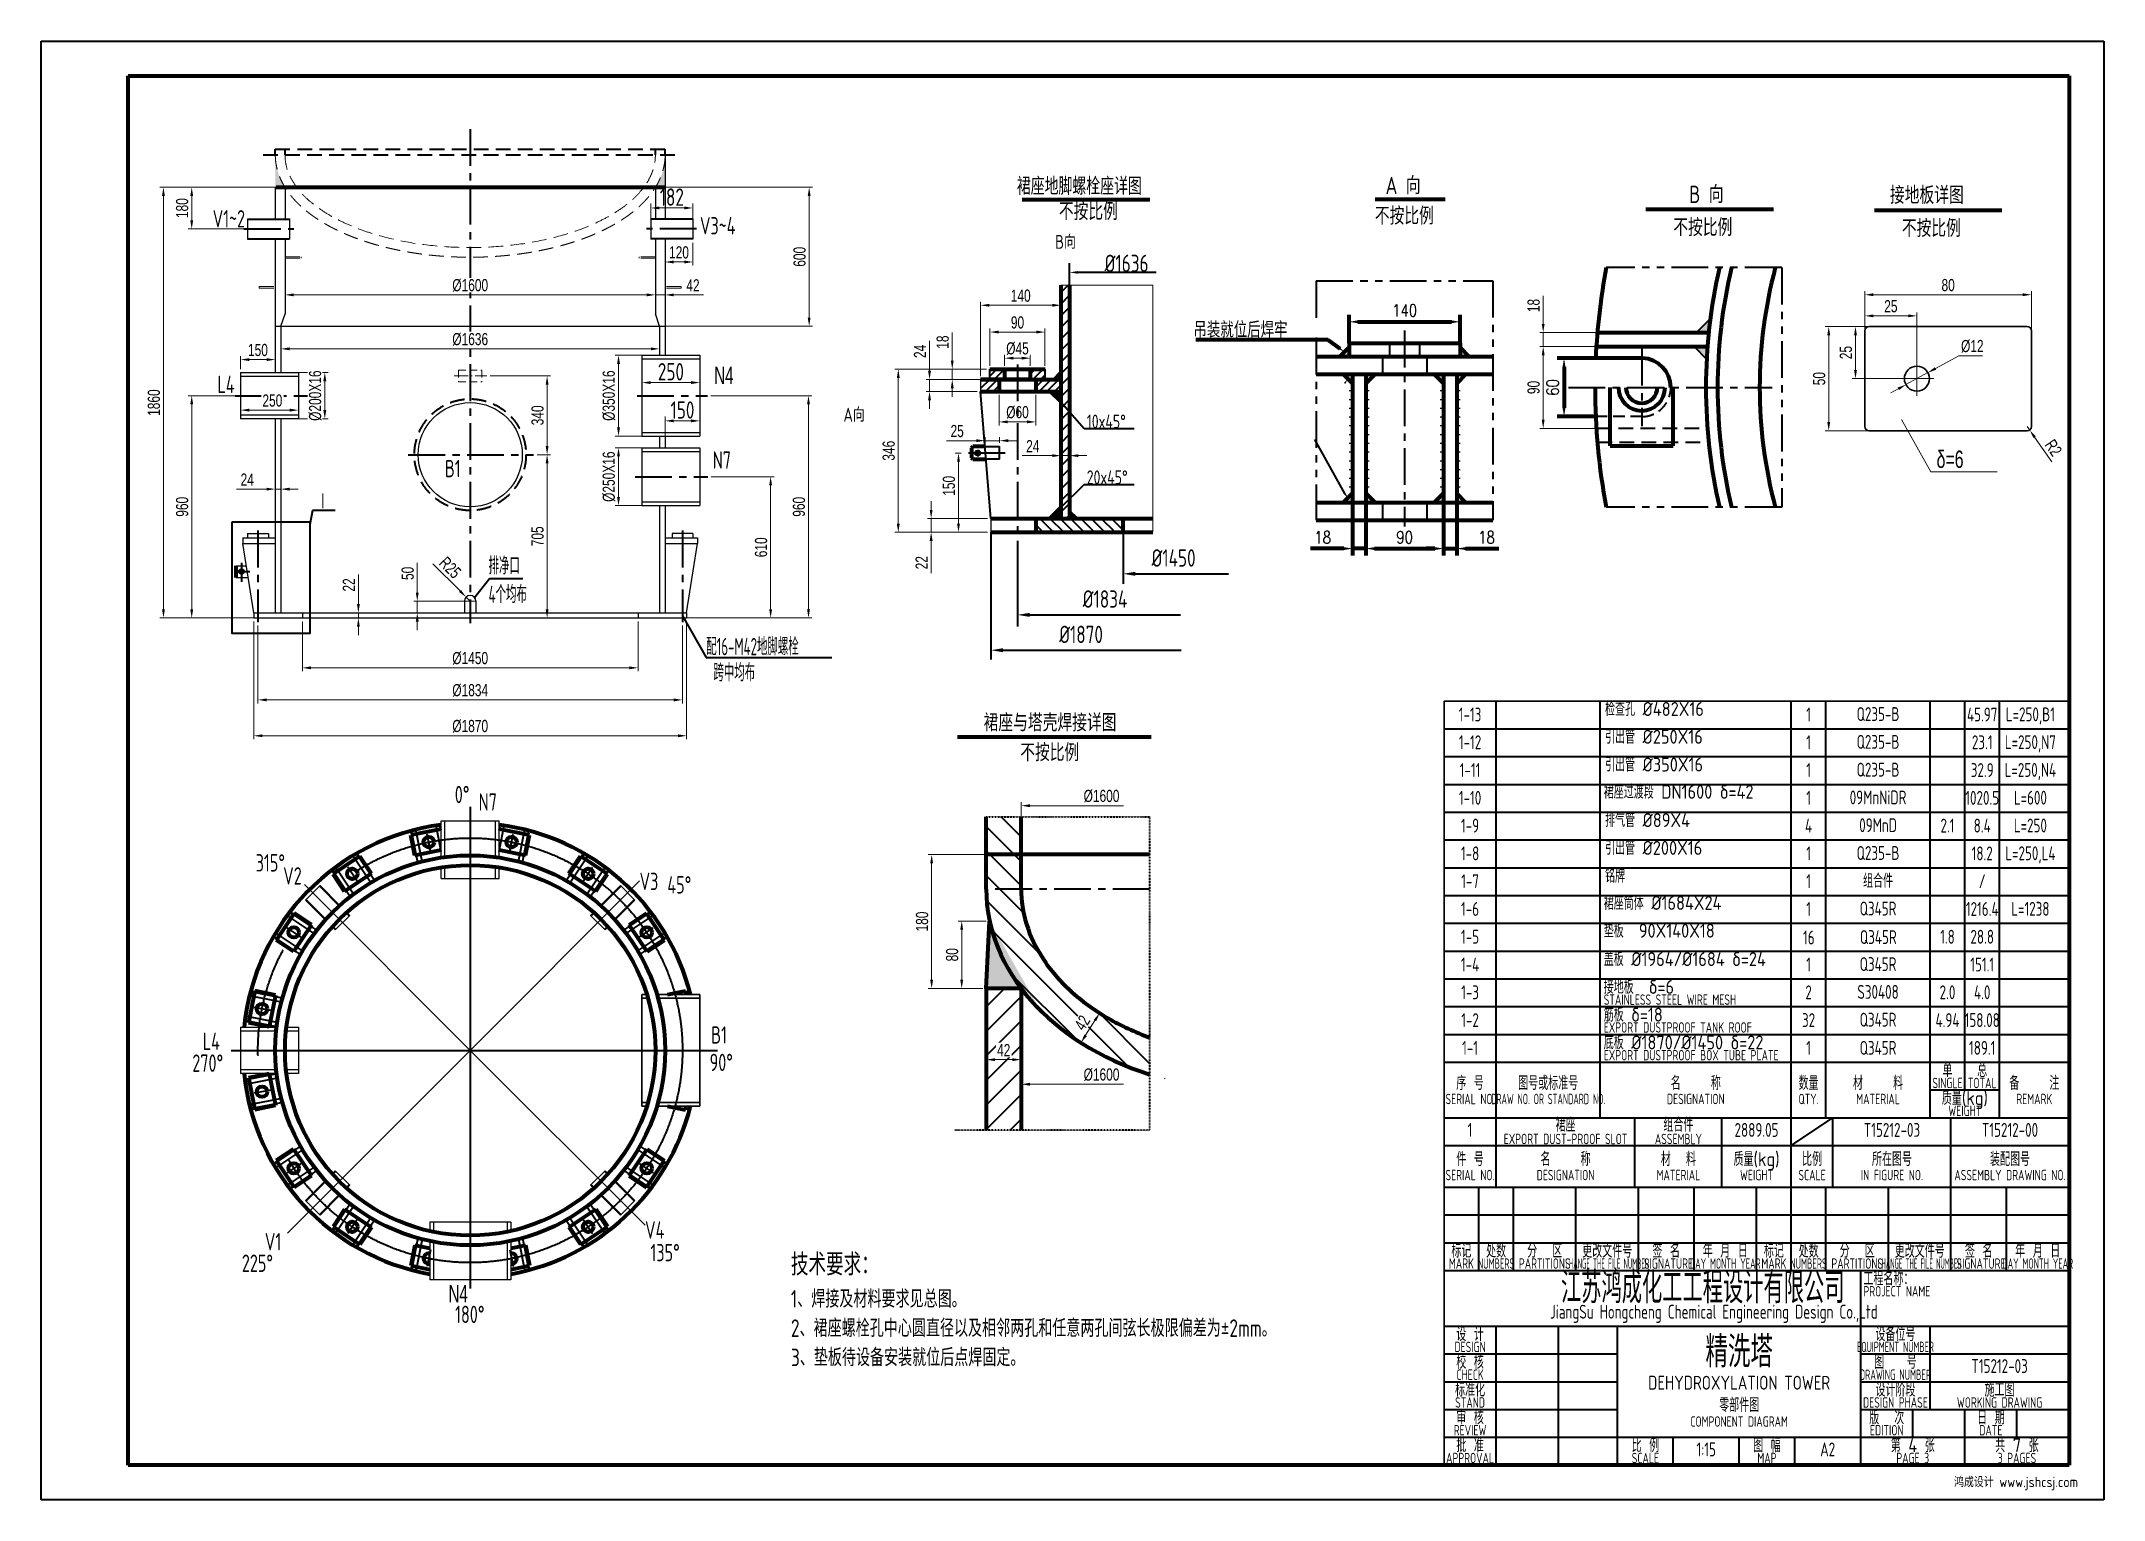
# Model space of a CAD drawing. Header units: millimetres. Extents: x -375 to 8535, y -150 to 6150.
import ezdxf
from ezdxf.enums import TextEntityAlignment as Align

# ---------------------------------------------------------------- set-up
doc = ezdxf.new("R2010")
doc.units = ezdxf.units.MM
doc.header["$LTSCALE"] = 5
for name, pattern in [('ACAD_ISO10W100', [18, 12, -3, 0, -3]), ('CENTER', [50.8, 31.75, -6.35, 6.35, -6.35]), ('DASHED', [19.05, 12.7, -6.35]), ('DIVIDE', [1.25, 0.5, -0.25, 0, -0.25, 0, -0.25]), ('HIDDEN', [9.525, 6.35, -3.175]), ('PHANTOM', [63.5, 31.75, -6.35, 6.35, -6.35, 6.35, -6.35])]:
    doc.linetypes.add(name, pattern=pattern)
for name, color, linetype, lineweight in [('1轮廓实线层', 7, 'Continuous', 70), ('2细线层', 4, 'Continuous', 35), ('3中心线层', 1, 'CENTER', 35), ('4虚线层', 6, 'DASHED', 35), ('5剖面线层', 2, 'Continuous', 35), ('6文字层', 3, 'Continuous', 35), ('6文字层 @ 1', 3, 'Continuous', 35), ('7标注层', 4, 'Continuous', 35), ('9双点划线层', 6, 'PHANTOM', 35), ('中心线', 1, 'ACAD_ISO10W100', 18), ('图框层', 7, 'Continuous', 70)]:
    doc.layers.add(name, color=color, linetype=linetype, lineweight=lineweight)
doc.styles.add('HGCAD', font='HGCAD.SHX', dxfattribs={"width": 0.75, "bigfont": 'HGCADHZ.SHX'})
doc.styles.add('PC_TEXTSTYLE', font='isocp.shx', dxfattribs={"width": 0.8, "bigfont": 'hzfs.shx'})
doc.styles.add('TH_GBDIM', font='romans.shx', dxfattribs={"width": 0.8, "bigfont": 'gbcbig.shx'})
doc.styles.add('工程字', font='gbenor.shx', dxfattribs={"width": 0.8, "bigfont": 'gbcbig.shx'})
doc.dimstyles.new('HGCAD$0', dxfattribs={"dimscale": 15, "dimtxt": 3.5, "dimasz": 2.5, "dimexe": 1, "dimexo": 1, "dimgap": 1, "dimtad": 1, "dimdec": 1, "dimlfac": -1, "dimdsep": 46, "dimtxsty": 'HGCAD', "dimcen": 0, "dimclrd": 4, "dimclre": 4, "dimclrt": 3, "dimadec": 1, "dimazin": 0, "dimtfac": 1, "dimtmove": 0, "dimatfit": 3, "dimfxl": 0, "dimlwd": 15, "dimlwe": 15, "dimarcsym": 0})
doc.dimstyles.new('ISO-25', dxfattribs={"dimscale": 15, "dimtxt": 5, "dimasz": 2.5, "dimexe": 1.25, "dimexo": 0.625, "dimtad": 1, "dimlfac": -1, "dimtxsty": 'PC_TEXTSTYLE', "dimcen": 2.5, "dimclrd": 4, "dimclre": 4, "dimclrt": 3, "dimadec": 0, "dimazin": 0, "dimtfac": 1, "dimtmove": 0, "dimatfit": 3, "dimfxl": 0, "dimlwd": 15, "dimlwe": 15, "dimarcsym": 0})
doc.dimstyles.new('TH_GBDIM', dxfattribs={"dimscale": 15, "dimtxt": 3.5, "dimasz": 2.5, "dimexe": 2, "dimexo": 0, "dimgap": 1.5, "dimtad": 1, "dimdec": 1, "dimzin": 12, "dimdsep": 46, "dimtxsty": 'TH_GBDIM', "dimcen": 2.5, "dimclrd": 130, "dimclre": 130, "dimclrt": 3, "dimadec": 0, "dimazin": 3, "dimtfac": 0.714286, "dimtdec": 1, "dimtmove": 0, "dimatfit": 3, "dimfxl": 0, "dimtzin": 0, "dimlwd": -1, "dimlwe": -1, "dimarcsym": 0})

msp = doc.modelspace()

# ---------------------------------------------------------------- texts
at = {"layer": '6文字层'}
for s, height, style, width, p in [('裙座地脚螺栓座详图', 75, 'PC_TEXTSTYLE', 0.8, (3839.524, 5486.595)), ('A 向', 75, 'PC_TEXTSTYLE', 0.85, (5432.179, 5489.465)), ('B 向', 75, 'PC_TEXTSTYLE', 0.85, (6743.814, 5451.186)), ('接地板详图', 75, 'PC_TEXTSTYLE', 0.85, (7611.365, 5447.447)), ('不按比例', 75, 'PC_TEXTSTYLE', 0.85, (4020.957, 5377.197)), ('不按比例', 75, 'PC_TEXTSTYLE', 0.85, (5386.038, 5358.047)), ('不按比例', 75, 'PC_TEXTSTYLE', 0.85, (6675.438, 5308.081)), ('不按比例', 75, 'PC_TEXTSTYLE', 0.85, (7662.652, 5304.342)), ('吊装就位后焊牢', 68.25, 'PC_TEXTSTYLE', 0.85, (4602.688, 4869.783)), ('裙座与塔壳焊接详图', 75, 'PC_TEXTSTYLE', 0.85, (3696.112, 3168.82)), ('不按比例', 75, 'PC_TEXTSTYLE', 0.85, (3854.229, 3040.026)), ('STAINLESS STEEL WIRE MESH', 45, '工程字', 0.8, (6375, 1987.698)), ('EXPORT DUSTPROOF TANK ROOF', 45, '工程字', 0.8, (6375, 1867.698)), ('EXPORT DUSTPROOF BOX TUBE PLATE', 45, '工程字', 0.8, (6375, 1747.698)), ('江苏鸿成化工工程设计有限公司', 135, '工程字', 0.9, (6190.218, 698.61)), ('PROJECT NAME', 45, '工程字', 0.8, (7496.813, 727.94)), ('JiangSu Hongcheng Chemical Engineering Design Co.,Ltd', 60, '工程字', 0.8, (6143.049, 632.212))]:
    msp.add_text(s, height=height, dxfattribs=dict(at, style=style, width=width)).set_placement(p)
for s, height, style, width, p in [('B向', 60, 'PC_TEXTSTYLE', 0.85, (4049.719, 5253.381)), ('A向', 60, 'PC_TEXTSTYLE', 0.85, (3136.463, 4506.717)), ('1-13', 60, '工程字', 0.8, (5797.5, 3211.866)), ('1', 60, '工程字', 0.8, (7260, 3211.866)), ('Q235-B', 60, '工程字', 0.8, (7560, 3213.63)), ('45.97', 60, '工程字', 0.8, (8009.999, 3211.866)), ('L=250,B1', 60, '工程字', 0.8, (8218.02, 3212.513)), ('1-12', 60, '工程字', 0.8, (5797.5, 3091.866)), ('1', 60, '工程字', 0.8, (7260, 3091.866)), ('Q235-B', 60, '工程字', 0.8, (7560, 3093.63)), ('23.1', 60, '工程字', 0.8, (8009.999, 3091.866)), ('L=250,N7', 60, '工程字', 0.8, (8218.02, 3092.513)), ('1-11', 60, '工程字', 0.8, (5797.5, 2971.866)), ('1', 60, '工程字', 0.8, (7260, 2971.866)), ('Q235-B', 60, '工程字', 0.8, (7560, 2973.63)), ('32.9', 60, '工程字', 0.8, (8009.999, 2971.866)), ('L=250,N4', 60, '工程字', 0.8, (8218.02, 2972.513)), ('1-10', 60, '工程字', 0.8, (5797.5, 2851.866)), ('1', 60, '工程字', 0.8, (7260, 2851.866)), ('09MnNiDR', 60, '工程字', 0.8, (7560, 2853.63)), ('1020.5', 60, '工程字', 0.8, (8009.999, 2851.866)), ('L=600', 60, '工程字', 0.8, (8218.02, 2852.513)), ('1-9', 60, '工程字', 0.8, (5797.5, 2731.866)), ('4', 60, '工程字', 0.8, (7260, 2731.866)), ('09MnD', 60, '工程字', 0.8, (7560, 2733.63)), ('2.1', 60, '工程字', 0.8, (7859.999, 2731.866)), ('8.4', 60, '工程字', 0.8, (8009.999, 2731.866)), ('L=250', 60, '工程字', 0.8, (8218.02, 2732.513)), ('Q235-B', 60, '工程字', 0.8, (7560, 2613.63)), ('1-8', 60, '工程字', 0.8, (5797.5, 2611.866)), ('1', 60, '工程字', 0.8, (7260, 2611.866)), ('18.2', 60, '工程字', 0.8, (8009.999, 2611.866)), ('L=250,L4', 60, '工程字', 0.8, (8218.02, 2612.513)), ('1-7', 60, '工程字', 0.8, (5797.5, 2491.866)), ('1', 60, '工程字', 0.8, (7260, 2491.866)), ('组合件', 60, '工程字', 0.8, (7560, 2493.63)), ('/', 60, '工程字', 0.8, (8009.999, 2491.866)), ('1-6', 60, '工程字', 0.8, (5797.5, 2371.866)), ('1', 60, '工程字', 0.8, (7260, 2371.866)), ('Q345R', 60, '工程字', 0.8, (7560, 2373.63)), ('1216.4', 60, '工程字', 0.8, (8009.999, 2371.866)), ('L=1238', 60, '工程字', 0.8, (8218.02, 2372.513)), ('1-5', 60, '工程字', 0.8, (5797.5, 2251.866)), ('16', 60, '工程字', 0.8, (7261.064, 2248.562)), ('Q345R', 60, '工程字', 0.8, (7561.064, 2250.326)), ('1.8', 60, '工程字', 0.8, (7859.999, 2251.866)), ('28.8', 60, '工程字', 0.8, (8009.999, 2251.866)), ('1-4', 60, '工程字', 0.8, (5797.5, 2131.866)), ('1', 60, '工程字', 0.8, (7260, 2131.866)), ('Q345R', 60, '工程字', 0.8, (7560, 2133.63)), ('151.1', 60, '工程字', 0.8, (8009.999, 2131.866)), ('1-3', 60, '工程字', 0.8, (5797.5, 2011.866)), ('2', 60, '工程字', 0.8, (7260, 2011.866)), ('S30408', 60, '工程字', 0.8, (7560, 2013.63)), ('2.0', 60, '工程字', 0.8, (7859.999, 2011.866)), ('4.0', 60, '工程字', 0.8, (8009.999, 2011.866)), ('1-2', 60, '工程字', 0.8, (5797.5, 1891.866)), ('32', 60, '工程字', 0.8, (7260, 1891.866)), ('Q345R', 60, '工程字', 0.8, (7560, 1893.63)), ('4.94', 60, '工程字', 0.8, (7859.999, 1891.866)), ('158.08', 60, '工程字', 0.8, (8009.999, 1891.866)), ('1-1', 60, '工程字', 0.8, (5797.5, 1771.866)), ('1', 60, '工程字', 0.8, (7260, 1771.866)), ('Q345R', 60, '工程字', 0.8, (7560, 1771.866)), ('189.1', 60, '工程字', 0.8, (8009.999, 1771.866)), ('SINGLE', 45, '工程字', 0.8, (7859.999, 1627.697)), ('TOTAL', 45, '工程字', 0.8, (8009.999, 1627.697)), ('SERIAL NO.', 45, '工程字', 0.8, (5797.5, 1558.578)), ('DRAW NO. OR STANDARD NO.', 45, '工程字', 0.6, (6135, 1558.578)), ('DESIGNATION', 45, '工程字', 0.8, (6772.5, 1558.578)), ('QTY.', 45, '工程字', 0.8, (7260, 1558.578)), ('MATERIAL', 45, '工程字', 0.8, (7560, 1558.578)), ('WEIGHT', 45, '工程字', 0.8, (7934.999, 1507.697)), ('REMARK', 45, '工程字', 0.8, (8235, 1558.578)), ('1', 60, '工程字', 0.8, (5797.5, 1417.501)), ('EXPORT DUST-PROOF SLOT', 45, '工程字', 0.8, (6209.999, 1385.843)), ('ASSEMBLY', 45, '工程字', 0.8, (6697.499, 1385.843)), ('2889.05', 60, '工程字', 0.8, (7034.999, 1417.501)), ('T15212-03', 60, '工程字', 0.8, (7619.999, 1417.501)), ('T15212-00', 60, '工程字', 0.8, (8129.999, 1417.501)), ('SERIAL NO.', 45, '工程字', 0.8, (5797.5, 1230)), ('DESIGNATION', 45, '工程字', 0.8, (6209.999, 1230)), ('MATERIAL', 45, '工程字', 0.8, (6697.499, 1230)), ('WEIGHT', 45, '工程字', 0.8, (7034.999, 1230)), ('SCALE', 45, '工程字', 0.8, (7274.999, 1230)), ('IN FIGURE NO.', 45, '工程字', 0.8, (7619.999, 1230)), ('ASSEMBLY DRAWING NO.', 45, '工程字', 0.8, (8129.999, 1230)), ('MARK', 45, '工程字', 0.8, (5759.999, 847.698)), ('NUMBERS', 45, '工程字', 0.7, (5909.999, 847.697)), ('PARTITIONS', 45, '工程字', 0.8, (6119.999, 847.697)), ('CHANGE THE FILE NUMBER', 45, '工程字', 0.45, (6389.999, 847.697)), (' SIGNATURE', 45, '工程字', 0.8, (6644.999, 847.697)), ('DAY MONTH YEAR', 45, '工程字', 0.6, (6899.999, 847.697)), ('MARK', 45, '工程字', 0.8, (7109.999, 847.698)), ('NUMBERS', 45, '工程字', 0.7, (7259.999, 847.697)), ('PARTITIONS', 45, '工程字', 0.8, (7469.999, 847.697)), ('CHANGE THE FILE NUMBER', 45, '工程字', 0.45, (7739.999, 847.697)), (' SIGNATURE', 45, '工程字', 0.8, (7994.999, 847.697)), ('DAY MONTH YEAR', 45, '工程字', 0.6, (8249.999, 847.697)), ('DESIGN', 45, '工程字', 0.8, (5797.499, 487.698)), ('EQUIPMENT NUMBER', 45, '工程字', 0.6, (7634.999, 487.698)), ('T15212-03', 60, '工程字', 0.8, (8084.999, 397.501)), ('CHECK', 45, '工程字', 0.8, (5797.499, 367.698)), ('DEHYDROXYLATION TOWER', 60, '工程字', 0.9, (6959.999, 325.475)), ('DRAWING NUMBER', 45, '工程字', 0.7, (7634.999, 367.698)), ('STAND', 45, '工程字', 0.8, (5797.499, 247.698)), ('DESIGN PHASE', 45, '工程字', 0.8, (7634.999, 247.698)), ('WORKING DRAWING', 45, '工程字', 0.8, (8084.999, 247.698)), ('COMPONENT DIAGRAM', 45, '工程字', 0.8, (6959.999, 165.425)), ('REVIEW', 45, '工程字', 0.8, (5797.499, 127.698)), ('1:15', 60, '工程字', 0.8, (6817.499, 37.501)), ('A2', 60, '工程字', 0.8, (7342.499, 37.501)), ('EDITION', 45, '工程字', 0.8, (7597.499, 127.698)), ('DATE', 45, '工程字', 0.8, (8047.499, 127.698)), ('APPROVAL', 45, '工程字', 0.8, (5797.499, 7.698)), ('SCALE', 45, '工程字', 0.8, (6554.999, 7.698)), ('MAP', 45, '工程字', 0.8, (7079.999, 7.698)), ('PAGE 3', 45, '工程字', 0.8, (7709.999, 7.698)), ('3 PAGES', 45, '工程字', 0.8, (8159.999, 7.698))]:
    msp.add_text(s, height=height, dxfattribs=dict(at, style=style, width=width)).set_placement(p, align=Align.CENTER)
at = {"layer": '6文字层', "ltscale": 15, "style": 'HGCAD', "width": 0.667}
for p in [(2532.035, 4669.815), (1384.2, 703.049)]:
    msp.add_text('N4', height=75, dxfattribs=at).set_placement(p)
at = {"layer": '6文字层', "style": '工程字'}
for s, height, p in [('检查孔 %%C482X16', 60, (6380.575, 3235.675)), ('引出管 %%C250X16', 60, (6380.575, 3115.675)), ('引出管 %%C350X16', 60, (6380.575, 2995.675)), ('裙座过渡段 DN1600 δ=42', 60, (6375, 2877.983)), ('排气管 %%C89X4', 60, (6380.575, 2755.675)), ('引出管 %%C200X16', 60, (6380.575, 2635.675)), ('铭牌', 60, (6380.575, 2515.675)), ('裙座筒体 %%C1684X24', 60, (6375, 2397.983)), ('垫板  90X140X18', 60, (6375, 2277.983)), ('盖板 %%c1964/%%c1684 δ=24', 60, (6375, 2155.308)), ('接地板  δ=6', 60, (6375, 2035.308)), ('筋板 δ=18', 60, (6375, 1915.308)), ('底板 %%c1870/%%c1450 δ=22', 60, (6375, 1795.308)), ('工程名称：', 60, (7496.813, 775.537)), ('鸿成设计 www.jshcsj.com', 45, (7888.471, -95.706))]:
    msp.add_text(s, height=height, dxfattribs=at).set_placement(p)
for s, height, p in [('单', 60, (7859.999, 1675.307)), ('总', 60, (8009.999, 1675.307)), ('序 号', 60, (5797.5, 1620)), ('图号或标准号', 60, (6135, 1620)), ('名    称', 60, (6772.5, 1620)), ('数量', 60, (7260, 1620)), ('材    料', 60, (7560, 1620)), ('质量(kg)', 60, (7934.999, 1555.307)), ('备    注', 60, (8235, 1620)), ('裙座', 60, (6209.999, 1439.853)), ('组合件', 60, (6697.499, 1439.853)), ('件 号', 60, (5797.5, 1291.422)), ('名    称', 60, (6209.999, 1291.422)), ('材  料', 60, (6697.499, 1291.422)), ('质量(kg)', 60, (7034.999, 1291.422)), ('比例', 60, (7274.999, 1291.422)), ('所在图号', 60, (7619.999, 1291.422)), ('装配图号', 60, (8129.999, 1291.422)), ('标记', 60, (5759.999, 895.308)), ('处数', 60, (5909.999, 895.307)), ('分  区', 60, (6119.999, 895.307)), ('更改文件号', 60, (6389.999, 895.307)), ('签 名', 60, (6644.999, 895.307)), ('年 月 日', 60, (6899.999, 895.307)), ('标记', 60, (7109.999, 895.308)), ('处数', 60, (7259.999, 895.307)), ('分  区', 60, (7469.999, 895.307)), ('更改文件号', 60, (7739.999, 895.307)), ('签 名', 60, (7994.999, 895.307)), ('年 月 日', 60, (8249.999, 895.307)), ('设 计', 60, (5797.499, 535.308)), ('精洗塔', 135, (6959.999, 421.598)), ('设备位号', 60, (7634.999, 535.308)), ('校 核', 60, (5797.499, 415.308)), ('图   号', 60, (7634.999, 415.308)), ('标准化', 60, (5797.499, 295.308)), ('设计阶段', 60, (7634.999, 295.308)), ('施工图', 60, (8084.999, 295.308)), ('零部件图', 60, (6959.999, 229.326)), ('审 核', 60, (5797.499, 175.308)), ('版  次', 60, (7597.499, 175.308)), ('日 期', 60, (8047.499, 175.308)), ('批 准', 60, (5797.499, 55.308)), ('比 例', 60, (6554.999, 55.308)), ('图 幅', 60, (7079.999, 55.308)), ('第 4 张', 60, (7709.999, 55.308)), ('共 7 张', 60, (8159.999, 55.308))]:
    msp.add_text(s, height=height, dxfattribs=at).set_placement(p, align=Align.CENTER)
at = {"layer": '6文字层', "ltscale": 15, "char_height": 75, "attachment_point": 1, "style": 'HGCAD'}
for s, insert in [('{\\Fisocp,hzfs|c134;\\C3;L4}', (386.194, 4705.353)), ('{\\Fisocp,hzfs|c134;\\C3;B1}', (1368.73, 4341.872)), ('{\\Fisocp,hzfs|c134;\\C3;B1}', (2519.039, 1895.312)), ('{\\Fisocp,hzfs|c134;\\C3;L4}', (322.508, 1867.849))]:
    msp.add_mtext_dynamic_manual_height_columns(s, width=62.84359, gutter_width=750, heights=[0], dxfattribs=dict(at, insert=insert))
at = {"layer": '6文字层', "attachment_point": 1, "style": 'PC_TEXTSTYLE'}
for s, insert, char_height, width in [('10x45%%D', (4141.667, 4537.668), 60, 204.10676), ('20x45%%D', (4141.667, 4296.457), 60, 204.10676), ('{\\H1.25x;技术要求：}\\P1、焊接及材料要求见总图。\\P2、裙座螺栓孔中心圆直径以及相邻两孔和任意两孔间弦长极限偏差为±2mm。\\P3、垫板待设备安装就位后点焊固定。', (2863.564, 913.603), 75.83327, 250329.93544)]:
    msp.add_mtext(s, dxfattribs=dict(at, insert=insert, char_height=char_height, width=width))
at = {"layer": '6文字层 @ 1', "ltscale": 15}
for s, style, width, p in [('δ=6', 'HGCAD', 0.7, (7812.838, 4307.036)), ('Ⅰ', 'PC_TEXTSTYLE', 0.6, (819.263, 4124.856)), ('配16-M42地脚螺栓', 'PC_TEXTSTYLE', 0.6, (2497.73, 3497.914)), ('跨中均布', 'PC_TEXTSTYLE', 0.6, (2528.824, 3385.719))]:
    msp.add_text(s, height=75, dxfattribs=dict(at, style=style, width=width)).set_placement(p)
at = {"layer": '6文字层 @ 1', "ltscale": 15, "char_height": 75, "attachment_point": 1, "style": 'HGCAD'}
for s, width, insert in [('{\\Fisocp,hzfs|c134;\\C3;V1~2}', 152.2148, (365.587, 5420.598)), ('{\\Fisocp,hzfs|c134;\\C3;V3~4}', 152.2148, (2470.664, 5390.571)), ('{\\Fisocp,hzfs|c134;\\C3;N7}', 62.84359, (2525.748, 4378.225)), ('{\\Fisocp,hzfs|c134;\\C3;0°}', 62.84359, (1411.399, 2933.709)), ('{\\Fisocp,hzfs|c134;\\C3;N7}', 62.84359, (1514.739, 2901.265)), ('{\\Fisocp,hzfs|c134;\\C3;315°}', 62.84359, (551.593, 2638.627)), ('{\\Fisocp,hzfs|c134;\\C3;V2}', 152.2148, (670.313, 2582.236)), ('{\\Fisocp,hzfs|c134;\\C3;V3}', 152.2148, (2209.745, 2558.57)), ('{\\Fisocp,hzfs|c134;\\C3;45°}', 62.84359, (2329.716, 2543.592)), ('{\\Fisocp,hzfs|c134;\\C3;270°}', 62.84359, (277.675, 1773.376)), ('{\\Fisocp,hzfs|c134;\\C3;90°}', 62.84359, (2512.476, 1776.654)), ('{\\Fisocp,hzfs|c134;\\C3;V1}', 152.2148, (591.052, 1002.066)), ('{\\Fisocp,hzfs|c134;\\C3;V4}', 152.2148, (2233.585, 1052.784)), ('{\\Fisocp,hzfs|c134;\\C3;225°}', 62.84359, (491.661, 909.097)), ('{\\Fisocp,hzfs|c134;\\C3;135°}', 62.84359, (2256.903, 954.951)), ('{\\Fisocp,hzfs|c134;\\C3;180°}', 62.84359, (1412.879, 688.189))]:
    msp.add_mtext_dynamic_manual_height_columns(s, width=width, gutter_width=750, heights=[0], dxfattribs=dict(at, insert=insert))
at = {"layer": '6文字层 @ 1', "char_height": 75, "attachment_point": 5, "style": 'PC_TEXTSTYLE'}
for s, insert in [('%%C1636', (4313.699, 5190.609)), ('%%c1450', (4516.64, 3917.84)), ('%%c1834', (4220.656, 3740.579)), ('%%c1870', (4117.101, 3587.843))]:
    msp.add_mtext(s, dxfattribs=dict(at, insert=insert))

# ---------------------------------------------------------------- blocks, each defined once
blk = doc.blocks.new('*D87')
at = {"layer": '1轮廓实线层', "color": 4, "lineweight": 15, "ltscale": 15}
for p, q in [((660.1, 4820.8), (660.1, 4836.2)), ((697.6, 4821.2), (2258.6, 4821.2)), ((2296.1, 4820.8), (2296.1, 4836.2))]:
    blk.add_line(p, q, dxfattribs=at)
at = {"layer": '1轮廓实线层', "color": 4}
for points in [[(697.6, 4827.5), (697.6, 4815), (660.1, 4821.2)], [(2258.6, 4815), (2258.6, 4827.5), (2296.1, 4821.2)]]:
    blk.add_solid(points, dxfattribs=at)
at = {"layer": 'Defpoints', "color": 0}
for p in [(2296.1, 4821.2), (660.1, 4805.8), (2296.1, 4805.8)]:
    blk.add_point(p, dxfattribs=at)
at = {"layer": '1轮廓实线层', "color": 3, "lineweight": 30, "ltscale": 15, "insert": (1478.1, 4862.5), "char_height": 52.5, "attachment_point": 5, "style": 'HGCAD', "bg_fill": 3, "box_fill_scale": 1.1, "bg_fill_color": 256, "bg_fill_true_color": 13158600, "bg_fill_transparency": 0}
blk.add_mtext('%%c1636{}{{\\H0.7x;}{}}', dxfattribs=at)
blk = doc.blocks.new('*D90')
at = {"layer": '1轮廓实线层', "color": 4, "lineweight": 15, "ltscale": 15}
for p, q in [((753.1, 3644.1), (753.1, 3428.5)), ((2203.1, 3644.1), (2203.1, 3428.5)), ((790.6, 3443.5), (2165.6, 3443.5))]:
    blk.add_line(p, q, dxfattribs=at)
at = {"layer": '1轮廓实线层', "color": 4}
for points in [[(790.6, 3449.7), (790.6, 3437.2), (753.1, 3443.5)], [(2165.6, 3437.2), (2165.6, 3449.7), (2203.1, 3443.5)]]:
    blk.add_solid(points, dxfattribs=at)
at = {"layer": 'Defpoints', "color": 0}
for p in [(753.1, 3659.1), (2203.1, 3659.1), (2203.1, 3443.5)]:
    blk.add_point(p, dxfattribs=at)
at = {"layer": '1轮廓实线层', "color": 3, "lineweight": 30, "ltscale": 15, "insert": (1478.1, 3484.7), "char_height": 52.5, "attachment_point": 5, "style": 'HGCAD', "bg_fill": 3, "box_fill_scale": 1.1, "bg_fill_color": 256, "bg_fill_true_color": 13158600, "bg_fill_transparency": 0}
blk.add_mtext('%%c1450{}{{\\H0.7x;}{}}', dxfattribs=at)
blk = doc.blocks.new('*D92')
at = {"layer": '1轮廓实线层', "color": 4, "lineweight": 15, "ltscale": 15}
for p, q in [((561.1, 3626.4), (561.1, 3290)), ((2395.1, 3626.4), (2395.1, 3290)), ((598.6, 3305), (2357.6, 3305))]:
    blk.add_line(p, q, dxfattribs=at)
at = {"layer": '1轮廓实线层', "color": 4}
for points in [[(598.6, 3311.2), (598.6, 3298.7), (561.1, 3305)], [(2357.6, 3298.7), (2357.6, 3311.2), (2395.1, 3305)]]:
    blk.add_solid(points, dxfattribs=at)
at = {"layer": 'Defpoints', "color": 0}
for p in [(561.1, 3641.4), (2395.1, 3641.4), (2395.1, 3305)]:
    blk.add_point(p, dxfattribs=at)
at = {"layer": '1轮廓实线层', "color": 3, "lineweight": 30, "ltscale": 15, "insert": (1478.1, 3346.2), "char_height": 52.5, "attachment_point": 5, "style": 'HGCAD', "bg_fill": 3, "box_fill_scale": 1.1, "bg_fill_color": 256, "bg_fill_true_color": 13158600, "bg_fill_transparency": 0}
blk.add_mtext('%%c1834{}{{\\H0.7x;}{}}', dxfattribs=at)
blk = doc.blocks.new('*D94')
at = {"layer": '1轮廓实线层', "color": 4, "lineweight": 15, "ltscale": 15}
for p, q in [((543.1, 3644.1), (543.1, 3135)), ((2413.1, 3644.1), (2413.1, 3135)), ((580.6, 3150), (2375.6, 3150))]:
    blk.add_line(p, q, dxfattribs=at)
at = {"layer": '1轮廓实线层', "color": 4}
for points in [[(580.6, 3156.3), (580.6, 3143.8), (543.1, 3150)], [(2375.6, 3143.8), (2375.6, 3156.3), (2413.1, 3150)]]:
    blk.add_solid(points, dxfattribs=at)
at = {"layer": 'Defpoints', "color": 0}
for p in [(543.1, 3659.1), (2413.1, 3659.1), (2413.1, 3150)]:
    blk.add_point(p, dxfattribs=at)
at = {"layer": '1轮廓实线层', "color": 3, "lineweight": 30, "ltscale": 15, "insert": (1478.1, 3191.3), "char_height": 52.5, "attachment_point": 5, "style": 'HGCAD', "bg_fill": 3, "box_fill_scale": 1.1, "bg_fill_color": 256, "bg_fill_true_color": 13158600, "bg_fill_transparency": 0}
blk.add_mtext('%%c1870{}{{\\H0.7x;}{}}', dxfattribs=at)
blk = doc.blocks.new('*D96')
at = {"layer": '1轮廓实线层', "color": 4, "lineweight": 15, "ltscale": 15}
for p, q in [((2278.1, 5084.9), (2278.1, 5039.4)), ((678.1, 5062.7), (678.1, 5039.4)), ((715.6, 5054.4), (2240.6, 5054.4))]:
    blk.add_line(p, q, dxfattribs=at)
at = {"layer": '1轮廓实线层', "color": 4}
for points in [[(715.6, 5060.6), (715.6, 5048.1), (678.1, 5054.4)], [(2240.6, 5048.1), (2240.6, 5060.6), (2278.1, 5054.4)]]:
    blk.add_solid(points, dxfattribs=at)
at = {"layer": 'Defpoints', "color": 0}
for p in [(2278.1, 5099.9), (678.1, 5077.7), (2278.1, 5054.4)]:
    blk.add_point(p, dxfattribs=at)
at = {"layer": '1轮廓实线层', "color": 3, "lineweight": 30, "ltscale": 15, "insert": (1478.1, 5095.6), "char_height": 52.5, "attachment_point": 5, "style": 'HGCAD', "bg_fill": 3, "box_fill_scale": 1.1, "bg_fill_color": 256, "bg_fill_true_color": 13158600, "bg_fill_transparency": 0}
blk.add_mtext('%%c1600{}{{\\H0.7x;}{}}', dxfattribs=at)
blk = doc.blocks.new('*D97')
at = {"layer": '1轮廓实线层', "color": 4, "lineweight": 15, "ltscale": 15}
for p, q in [((2240.6, 5054.4), (2203.1, 5054.4)), ((2278.1, 5069.4), (2278.1, 5069.4)), ((2278.1, 5054.4), (2320.1, 5054.4)), ((2320.1, 5069.4), (2320.1, 5069.4)), ((2357.6, 5054.4), (2485.9, 5054.4))]:
    blk.add_line(p, q, dxfattribs=at)
at = {"layer": '1轮廓实线层', "color": 4}
for points in [[(2240.6, 5048.1), (2240.6, 5060.6), (2278.1, 5054.4)], [(2357.6, 5060.6), (2357.6, 5048.1), (2320.1, 5054.4)]]:
    blk.add_solid(points, dxfattribs=at)
at = {"layer": 'Defpoints', "color": 0}
for p in [(2278.1, 5054.4), (2320.1, 5054.4), (2320.1, 5054.4)]:
    blk.add_point(p, dxfattribs=at)
at = {"layer": '1轮廓实线层', "color": 3, "lineweight": 30, "ltscale": 15, "insert": (2440.5, 5095.6), "char_height": 52.5, "attachment_point": 5, "style": 'HGCAD', "bg_fill": 3, "box_fill_scale": 1.1, "bg_fill_color": 256, "bg_fill_true_color": 13158600, "bg_fill_transparency": 0}
blk.add_mtext('42', dxfattribs=at)
blk = doc.blocks.new('*D99')
at = {"layer": '1轮廓实线层', "color": 4, "lineweight": 15, "ltscale": 15}
for p, q in [((738.3, 5519.1), (260.1, 5519.1)), ((275.1, 5376.6), (275.1, 5481.6)), ((515.3, 5339.1), (260.1, 5339.1))]:
    blk.add_line(p, q, dxfattribs=at)
at = {"layer": '1轮廓实线层', "color": 4}
for points in [[(281.3, 5481.6), (268.8, 5481.6), (275.1, 5519.1)], [(268.8, 5376.6), (281.3, 5376.6), (275.1, 5339.1)]]:
    blk.add_solid(points, dxfattribs=at)
at = {"layer": 'Defpoints', "color": 0}
for p in [(753.3, 5519.1), (530.3, 5339.1)]:
    blk.add_point(p, dxfattribs=at)
at = {"layer": '1轮廓实线层', "color": 3, "lineweight": 30, "ltscale": 15, "insert": (233.8, 5429.1), "char_height": 52.5, "attachment_point": 5, "rotation": 90, "style": 'HGCAD', "bg_fill": 3, "box_fill_scale": 1.1, "bg_fill_color": 256, "bg_fill_true_color": 13158600, "bg_fill_transparency": 0}
blk.add_mtext('180', dxfattribs=at)
at = {"layer": 'Defpoints', "color": 0}
blk.add_point((275.1, 5519.1), dxfattribs=at)
blk = doc.blocks.new('*D100')
at = {"layer": '1轮廓实线层', "color": 4, "lineweight": 15, "ltscale": 15}
for p, q in [((2258.1, 5371), (2258.1, 5448.7)), ((2440.1, 5371), (2440.1, 5448.7)), ((2295.6, 5429.9), (2402.6, 5429.9))]:
    blk.add_line(p, q, dxfattribs=at)
at = {"layer": '1轮廓实线层', "color": 4}
for points in [[(2295.6, 5436.2), (2295.6, 5423.7), (2258.1, 5429.9)], [(2402.6, 5423.7), (2402.6, 5436.2), (2440.1, 5429.9)]]:
    blk.add_solid(points, dxfattribs=at)
at = {"layer": 'Defpoints', "color": 0}
for p in [(2258.1, 5361.6), (2440.1, 5429.9), (2440.1, 5361.6)]:
    blk.add_point(p, dxfattribs=at)
at = {"layer": '1轮廓实线层', "color": 3, "ltscale": 15, "insert": (2349.1, 5476.8), "char_height": 75, "attachment_point": 5, "style": 'PC_TEXTSTYLE'}
blk.add_mtext('182', dxfattribs=at)
blk = doc.blocks.new('*D101')
at = {"layer": '1轮廓实线层', "color": 4, "lineweight": 15, "ltscale": 15}
for p, q in [((2440.1, 5279.6), (2440.1, 5181.5)), ((2320.1, 5240.1), (2320.1, 5181.5)), ((2357.6, 5196.5), (2402.6, 5196.5))]:
    blk.add_line(p, q, dxfattribs=at)
at = {"layer": '1轮廓实线层', "color": 4}
for points in [[(2357.6, 5202.7), (2357.6, 5190.2), (2320.1, 5196.5)], [(2402.6, 5190.2), (2402.6, 5202.7), (2440.1, 5196.5)]]:
    blk.add_solid(points, dxfattribs=at)
at = {"layer": '1轮廓实线层', "color": 3, "lineweight": 30, "ltscale": 15, "insert": (2380.1, 5237.7), "char_height": 52.5, "attachment_point": 5, "style": 'HGCAD', "bg_fill": 3, "box_fill_scale": 1.1, "bg_fill_color": 256, "bg_fill_true_color": 13158600, "bg_fill_transparency": 0}
blk.add_mtext('120', dxfattribs=at)
at = {"layer": 'Defpoints', "color": 0}
for p in [(2440.1, 5294.6), (2320.1, 5255.1), (2440.1, 5196.5)]:
    blk.add_point(p, dxfattribs=at)
blk = doc.blocks.new('*D102')
at = {"layer": '1轮廓实线层', "color": 4, "lineweight": 15, "ltscale": 15}
for p, q in [((2194.4, 5519.1), (2957.3, 5519.1)), ((2942.3, 5481.6), (2942.3, 4956.6)), ((2205.9, 4919.1), (2957.3, 4919.1))]:
    blk.add_line(p, q, dxfattribs=at)
at = {"layer": '1轮廓实线层', "color": 4}
for points in [[(2948.6, 5481.6), (2936.1, 5481.6), (2942.3, 5519.1)], [(2936.1, 4956.6), (2948.6, 4956.6), (2942.3, 4919.1)]]:
    blk.add_solid(points, dxfattribs=at)
at = {"layer": 'Defpoints', "color": 0}
for p in [(2179.4, 5519.1), (2190.9, 4919.1), (2942.3, 4919.1)]:
    blk.add_point(p, dxfattribs=at)
at = {"layer": '1轮廓实线层', "color": 3, "lineweight": 30, "ltscale": 15, "insert": (2901.1, 5219.1), "char_height": 52.5, "attachment_point": 5, "rotation": 90, "style": 'HGCAD', "bg_fill": 3, "box_fill_scale": 1.1, "bg_fill_color": 256, "bg_fill_true_color": 13158600, "bg_fill_transparency": 0}
blk.add_mtext('600', dxfattribs=at)
blk = doc.blocks.new('*D104')
at = {"layer": '1轮廓实线层', "color": 4, "lineweight": 15, "ltscale": 15}
for p, q in [((2517.6, 4619.1), (2954.5, 4619.1)), ((2939.5, 3696.6), (2939.5, 4581.6)), ((2542.5, 3659.1), (2954.5, 3659.1))]:
    blk.add_line(p, q, dxfattribs=at)
at = {"layer": '1轮廓实线层', "color": 4}
for points in [[(2945.8, 4581.6), (2933.3, 4581.6), (2939.5, 4619.1)], [(2933.3, 3696.6), (2945.8, 3696.6), (2939.5, 3659.1)]]:
    blk.add_solid(points, dxfattribs=at)
at = {"layer": 'Defpoints', "color": 0}
for p in [(2502.6, 4619.1), (2939.5, 4619.1), (2527.5, 3659.1)]:
    blk.add_point(p, dxfattribs=at)
at = {"layer": '1轮廓实线层', "color": 3, "lineweight": 30, "ltscale": 15, "insert": (2898.3, 4139.1), "char_height": 52.5, "attachment_point": 5, "rotation": 90, "style": 'HGCAD', "bg_fill": 3, "box_fill_scale": 1.1, "bg_fill_color": 256, "bg_fill_true_color": 13158600, "bg_fill_transparency": 0}
blk.add_mtext('960', dxfattribs=at)
blk = doc.blocks.new('*D105')
at = {"layer": '1轮廓实线层', "color": 4, "lineweight": 15, "ltscale": 15}
for p, q in [((605, 4619.1), (260.1, 4619.1)), ((275.1, 3696.6), (275.1, 4581.6)), ((635, 3659.1), (260.1, 3659.1))]:
    blk.add_line(p, q, dxfattribs=at)
at = {"layer": '1轮廓实线层', "color": 4}
for points in [[(281.3, 4581.6), (268.8, 4581.6), (275.1, 4619.1)], [(268.8, 3696.6), (281.3, 3696.6), (275.1, 3659.1)]]:
    blk.add_solid(points, dxfattribs=at)
at = {"layer": 'Defpoints', "color": 0}
for p in [(275.1, 4619.1), (620, 4619.1), (650, 3659.1)]:
    blk.add_point(p, dxfattribs=at)
at = {"layer": '1轮廓实线层', "color": 3, "lineweight": 30, "ltscale": 15, "insert": (233.8, 4139.1), "char_height": 52.5, "attachment_point": 5, "rotation": 90, "style": 'HGCAD', "bg_fill": 3, "box_fill_scale": 1.1, "bg_fill_color": 256, "bg_fill_true_color": 13158600, "bg_fill_transparency": 0}
blk.add_mtext('960', dxfattribs=at)
blk = doc.blocks.new('*D107')
at = {"layer": '1轮廓实线层', "color": 4, "lineweight": 15, "ltscale": 15}
for p, q in [((1810.3, 3696.6), (1810.3, 4326.6)), ((1825.3, 4364.1), (1825.3, 4364.1)), ((1738.1, 3659.1), (1825.3, 3659.1))]:
    blk.add_line(p, q, dxfattribs=at)
at = {"layer": '1轮廓实线层', "color": 4}
for points in [[(1816.6, 4326.6), (1804.1, 4326.6), (1810.3, 4364.1)], [(1804.1, 3696.6), (1816.6, 3696.6), (1810.3, 3659.1)]]:
    blk.add_solid(points, dxfattribs=at)
at = {"layer": 'Defpoints', "color": 0}
for p in [(1810.3, 4364.1), (1810.3, 4364.1), (1723.1, 3659.1)]:
    blk.add_point(p, dxfattribs=at)
at = {"layer": '1轮廓实线层', "color": 3, "lineweight": 30, "ltscale": 15, "insert": (1769.1, 4011.6), "char_height": 52.5, "attachment_point": 5, "rotation": 90, "style": 'HGCAD', "bg_fill": 3, "box_fill_scale": 1.1, "bg_fill_color": 256, "bg_fill_true_color": 13158600, "bg_fill_transparency": 0}
blk.add_mtext('705', dxfattribs=at)
blk = doc.blocks.new('*D108')
at = {"layer": '1轮廓实线层', "color": 4, "lineweight": 15, "ltscale": 15}
for p, q in [((2518.9, 4269.1), (2790.9, 4269.1)), ((2775.9, 4231.6), (2775.9, 3696.6)), ((2381.3, 3659.1), (2790.9, 3659.1))]:
    blk.add_line(p, q, dxfattribs=at)
at = {"layer": '1轮廓实线层', "color": 4}
for points in [[(2782.2, 4231.6), (2769.7, 4231.6), (2775.9, 4269.1)], [(2769.7, 3696.6), (2782.2, 3696.6), (2775.9, 3659.1)]]:
    blk.add_solid(points, dxfattribs=at)
at = {"layer": 'Defpoints', "color": 0}
for p in [(2503.9, 4269.1), (2366.3, 3659.1), (2775.9, 3659.1)]:
    blk.add_point(p, dxfattribs=at)
at = {"layer": '1轮廓实线层', "color": 3, "lineweight": 30, "ltscale": 15, "insert": (2734.7, 3964.1), "char_height": 52.5, "attachment_point": 5, "rotation": 90, "style": 'HGCAD', "bg_fill": 3, "box_fill_scale": 1.1, "bg_fill_color": 256, "bg_fill_true_color": 13158600, "bg_fill_transparency": 0}
blk.add_mtext('610', dxfattribs=at)
blk = doc.blocks.new('*D109')
at = {"layer": '1轮廓实线层', "color": 4, "lineweight": 15, "ltscale": 15}
for p, q in [((1564.8, 4704.1), (1825.3, 4704.1)), ((1810.3, 4401.6), (1810.3, 4666.6)), ((1767, 4364.1), (1825.3, 4364.1))]:
    blk.add_line(p, q, dxfattribs=at)
at = {"layer": '1轮廓实线层', "color": 4}
for points in [[(1816.6, 4666.6), (1804.1, 4666.6), (1810.3, 4704.1)], [(1804.1, 4401.6), (1816.6, 4401.6), (1810.3, 4364.1)]]:
    blk.add_solid(points, dxfattribs=at)
at = {"layer": 'Defpoints', "color": 0}
for p in [(1549.8, 4704.1), (1810.3, 4704.1), (1752, 4364.1)]:
    blk.add_point(p, dxfattribs=at)
at = {"layer": '1轮廓实线层', "color": 3, "lineweight": 30, "ltscale": 15, "insert": (1769.1, 4534.1), "char_height": 52.5, "attachment_point": 5, "rotation": 90, "style": 'HGCAD', "bg_fill": 3, "box_fill_scale": 1.1, "bg_fill_color": 256, "bg_fill_true_color": 13158600, "bg_fill_transparency": 0}
blk.add_mtext('340', dxfattribs=at)
blk = doc.blocks.new('*D110')
at = {"layer": '1轮廓实线层', "color": 4, "lineweight": 15, "ltscale": 15}
for p, q in [((482.4, 5519.1), (138, 5519.1)), ((153, 3696.6), (153, 5481.6)), ((528.1, 3659.1), (138, 3659.1))]:
    blk.add_line(p, q, dxfattribs=at)
at = {"layer": '1轮廓实线层', "color": 4}
for points in [[(159.2, 5481.6), (146.7, 5481.6), (153, 5519.1)], [(146.7, 3696.6), (159.2, 3696.6), (153, 3659.1)]]:
    blk.add_solid(points, dxfattribs=at)
at = {"layer": 'Defpoints', "color": 0}
for p in [(153, 5519.1), (497.4, 5519.1), (543.1, 3659.1)]:
    blk.add_point(p, dxfattribs=at)
at = {"layer": '1轮廓实线层', "color": 3, "lineweight": 30, "ltscale": 15, "insert": (111.7, 4589.1), "char_height": 52.5, "attachment_point": 5, "rotation": 90, "style": 'HGCAD', "bg_fill": 3, "box_fill_scale": 1.1, "bg_fill_color": 256, "bg_fill_true_color": 13158600, "bg_fill_transparency": 0}
blk.add_mtext('1860', dxfattribs=at)
blk = doc.blocks.new('*D111')
at = {"layer": '1轮廓实线层', "color": 4, "lineweight": 15, "ltscale": 15}
for p, q in [((995, 3718.6), (995, 3846.9)), ((995, 3659.1), (995, 3681.1)), ((1005.2, 3681.1), (1010, 3681.1)), ((1005.2, 3659.1), (1010, 3659.1)), ((995, 3621.6), (995, 3584.1))]:
    blk.add_line(p, q, dxfattribs=at)
at = {"layer": '1轮廓实线层', "color": 4}
for points in [[(988.8, 3718.6), (1001.3, 3718.6), (995, 3681.1)], [(1001.3, 3621.6), (988.8, 3621.6), (995, 3659.1)]]:
    blk.add_solid(points, dxfattribs=at)
at = {"layer": 'Defpoints', "color": 0}
for p in [(990.2, 3681.1), (990.2, 3659.1), (995, 3681.1)]:
    blk.add_point(p, dxfattribs=at)
at = {"layer": '1轮廓实线层', "color": 3, "lineweight": 30, "ltscale": 15, "insert": (953.8, 3801.5), "char_height": 52.5, "attachment_point": 5, "rotation": 90, "style": 'HGCAD', "bg_fill": 3, "box_fill_scale": 1.1, "bg_fill_color": 256, "bg_fill_true_color": 13158600, "bg_fill_transparency": 0}
blk.add_mtext('22', dxfattribs=at)
blk = doc.blocks.new('*D112')
at = {"layer": '1轮廓实线层', "color": 4, "lineweight": 15, "ltscale": 15}
blk.add_line((1478.1, 3731.1), (1460.5, 3748.8), dxfattribs=at)
at = {"layer": 'Defpoints', "color": 0}
for p in [(1460.5, 3748.8), (1478.1, 3731.1)]:
    blk.add_point(p, dxfattribs=at)
at = {"layer": '1轮廓实线层', "color": 3, "lineweight": 30, "ltscale": 15, "insert": (1391.7, 3876.7), "char_height": 52.5, "attachment_point": 5, "rotation": 314.78112, "style": 'HGCAD', "bg_fill": 3, "box_fill_scale": 1.1, "bg_fill_color": 256, "bg_fill_true_color": 13158600, "bg_fill_transparency": 0}
blk.add_mtext('R25', dxfattribs=at)
at = {"layer": '1轮廓实线层', "color": 4, "lineweight": 15, "ltscale": 15}
blk.add_line((1317.2, 3893.2), (1434.1, 3775.4), dxfattribs=at)
at = {"layer": '1轮廓实线层', "color": 4}
blk.add_solid([(1429.6, 3771), (1438.5, 3779.8), (1460.5, 3748.8)], dxfattribs=at)
blk = doc.blocks.new('*D113')
at = {"layer": '1轮廓实线层', "color": 4, "lineweight": 15, "ltscale": 15}
for p, q in [((1249.3, 3768.6), (1249.3, 3896.9)), ((1463.1, 3731.1), (1234.3, 3731.1)), ((1454.3, 3681.1), (1234.3, 3681.1)), ((1249.3, 3681.1), (1249.3, 3731.1)), ((1249.3, 3643.6), (1249.3, 3606.1))]:
    blk.add_line(p, q, dxfattribs=at)
at = {"layer": '1轮廓实线层', "color": 4}
for points in [[(1243.1, 3768.6), (1255.6, 3768.6), (1249.3, 3731.1)], [(1255.6, 3643.6), (1243.1, 3643.6), (1249.3, 3681.1)]]:
    blk.add_solid(points, dxfattribs=at)
at = {"layer": 'Defpoints', "color": 0}
for p in [(1249.3, 3731.1), (1469.3, 3681.1), (1478.1, 3731.1)]:
    blk.add_point(p, dxfattribs=at)
at = {"layer": '1轮廓实线层', "color": 3, "lineweight": 30, "ltscale": 15, "insert": (1208.1, 3851.5), "char_height": 52.5, "attachment_point": 5, "rotation": 90, "style": 'HGCAD', "bg_fill": 3, "box_fill_scale": 1.1, "bg_fill_color": 256, "bg_fill_true_color": 13158600, "bg_fill_transparency": 0}
blk.add_mtext('50', dxfattribs=at)
blk = doc.blocks.new('*D114')
at = {"layer": '1轮廓实线层', "color": 4, "lineweight": 15, "ltscale": 15}
for p, q in [((598.6, 4215.4), (468.4, 4215.4)), ((660.1, 4215.4), (636.1, 4215.4)), ((636.1, 4200.6), (636.1, 4200.4)), ((660.1, 4200.6), (660.1, 4200.4)), ((697.6, 4215.4), (735.1, 4215.4))]:
    blk.add_line(p, q, dxfattribs=at)
at = {"layer": '1轮廓实线层', "color": 4}
for points in [[(598.6, 4209.1), (598.6, 4221.6), (636.1, 4215.4)], [(697.6, 4221.6), (697.6, 4209.1), (660.1, 4215.4)]]:
    blk.add_solid(points, dxfattribs=at)
at = {"layer": 'Defpoints', "color": 0}
for p in [(636.1, 4215.6), (636.1, 4215.4), (660.1, 4215.6)]:
    blk.add_point(p, dxfattribs=at)
at = {"layer": '1轮廓实线层', "color": 3, "lineweight": 30, "ltscale": 15, "insert": (514.8, 4256.6), "char_height": 52.5, "attachment_point": 5, "style": 'HGCAD', "bg_fill": 3, "box_fill_scale": 1.1, "bg_fill_color": 256, "bg_fill_true_color": 13158600, "bg_fill_transparency": 0}
blk.add_mtext('24', dxfattribs=at)
blk = doc.blocks.new('*D116')
at = {"layer": '1轮廓实线层', "color": 4, "lineweight": 15, "ltscale": 15}
for p, q in [((2242.6, 4794.1), (2103.8, 4794.1)), ((2118.8, 4481.6), (2118.8, 4756.6)), ((2237.8, 4444.1), (2103.8, 4444.1))]:
    blk.add_line(p, q, dxfattribs=at)
at = {"layer": '1轮廓实线层', "color": 4}
for points in [[(2125, 4756.6), (2112.5, 4756.6), (2118.8, 4794.1)], [(2112.5, 4481.6), (2125, 4481.6), (2118.8, 4444.1)]]:
    blk.add_solid(points, dxfattribs=at)
at = {"layer": 'Defpoints', "color": 0}
for p in [(2118.8, 4794.1), (2257.6, 4794.1), (2252.8, 4444.1)]:
    blk.add_point(p, dxfattribs=at)
at = {"layer": '1轮廓实线层', "color": 3, "lineweight": 30, "ltscale": 15, "insert": (2077.5, 4619.1), "char_height": 52.5, "attachment_point": 5, "rotation": 90, "style": 'HGCAD', "bg_fill": 3, "box_fill_scale": 1.1, "bg_fill_color": 256, "bg_fill_true_color": 13158600, "bg_fill_transparency": 0}
blk.add_mtext('%%c350X16{}{{\\H0.7x;}{}}', dxfattribs=at)
blk = doc.blocks.new('*D118')
at = {"layer": '1轮廓实线层', "color": 4, "lineweight": 15, "ltscale": 15}
for p, q in [((2242.6, 4394.1), (2103.8, 4394.1)), ((2118.8, 4181.6), (2118.8, 4356.6)), ((2237.8, 4144.1), (2103.8, 4144.1))]:
    blk.add_line(p, q, dxfattribs=at)
at = {"layer": '1轮廓实线层', "color": 4}
for points in [[(2125, 4356.6), (2112.5, 4356.6), (2118.8, 4394.1)], [(2112.5, 4181.6), (2125, 4181.6), (2118.8, 4144.1)]]:
    blk.add_solid(points, dxfattribs=at)
at = {"layer": 'Defpoints', "color": 0}
for p in [(2257.6, 4394.1), (2252.8, 4144.1)]:
    blk.add_point(p, dxfattribs=at)
at = {"layer": '1轮廓实线层', "color": 3, "lineweight": 30, "ltscale": 15, "insert": (2077.5, 4269.1), "char_height": 52.5, "attachment_point": 5, "rotation": 90, "style": 'HGCAD', "bg_fill": 3, "box_fill_scale": 1.1, "bg_fill_color": 256, "bg_fill_true_color": 13158600, "bg_fill_transparency": 0}
blk.add_mtext('%%c250X16{}{{\\H0.7x;}{}}', dxfattribs=at)
at = {"layer": 'Defpoints', "color": 0}
blk.add_point((2118.8, 4394.1), dxfattribs=at)
blk = doc.blocks.new('*D119')
at = {"layer": '1轮廓实线层', "color": 4, "lineweight": 15, "ltscale": 15}
for p, q in [((2220.1, 4742), (2220.1, 4656.8)), ((2470.1, 4742), (2470.1, 4656.8)), ((2257.6, 4675.6), (2432.6, 4675.6))]:
    blk.add_line(p, q, dxfattribs=at)
at = {"layer": '1轮廓实线层', "color": 4}
for points in [[(2257.6, 4681.8), (2257.6, 4669.3), (2220.1, 4675.6)], [(2432.6, 4669.3), (2432.6, 4681.8), (2470.1, 4675.6)]]:
    blk.add_solid(points, dxfattribs=at)
at = {"layer": 'Defpoints', "color": 0}
for p in [(2220.1, 4751.4), (2470.1, 4751.4), (2470.1, 4675.6)]:
    blk.add_point(p, dxfattribs=at)
at = {"layer": '1轮廓实线层', "color": 3, "ltscale": 15, "insert": (2345.1, 4722.4), "char_height": 75, "attachment_point": 5, "style": 'PC_TEXTSTYLE'}
blk.add_mtext('250', dxfattribs=at)
blk = doc.blocks.new('*D120')
at = {"layer": '1轮廓实线层', "color": 4, "lineweight": 15, "ltscale": 15}
for p, q in [((2320.1, 4445.4), (2320.1, 4529.1)), ((2357.6, 4510.3), (2432.6, 4510.3)), ((2470.1, 4453.5), (2470.1, 4529.1))]:
    blk.add_line(p, q, dxfattribs=at)
at = {"layer": '1轮廓实线层', "color": 4}
for points in [[(2357.6, 4516.6), (2357.6, 4504.1), (2320.1, 4510.3)], [(2432.6, 4504.1), (2432.6, 4516.6), (2470.1, 4510.3)]]:
    blk.add_solid(points, dxfattribs=at)
at = {"layer": 'Defpoints', "color": 0}
for p in [(2470.1, 4510.3), (2320.1, 4436), (2470.1, 4444.1)]:
    blk.add_point(p, dxfattribs=at)
at = {"layer": '1轮廓实线层', "color": 3, "ltscale": 15, "insert": (2395.1, 4557.2), "char_height": 75, "attachment_point": 5, "style": 'PC_TEXTSTYLE'}
blk.add_mtext('150', dxfattribs=at)
blk = doc.blocks.new('*D121')
at = {"layer": '1轮廓实线层', "color": 4, "lineweight": 15, "ltscale": 15}
for p, q in [((486.1, 4559.1), (486.1, 4571.6)), ((523.6, 4556.6), (698.6, 4556.6)), ((736.1, 4567.4), (736.1, 4571.6))]:
    blk.add_line(p, q, dxfattribs=at)
at = {"layer": '1轮廓实线层', "color": 4}
for points in [[(523.6, 4562.8), (523.6, 4550.3), (486.1, 4556.6)], [(698.6, 4550.3), (698.6, 4562.8), (736.1, 4556.6)]]:
    blk.add_solid(points, dxfattribs=at)
at = {"layer": 'Defpoints', "color": 0}
for p in [(486.1, 4544.1), (736.1, 4556.6), (736.1, 4552.4)]:
    blk.add_point(p, dxfattribs=at)
at = {"layer": '1轮廓实线层', "color": 3, "lineweight": 30, "ltscale": 15, "insert": (623.4, 4597.8), "char_height": 52.5, "attachment_point": 5, "style": 'HGCAD', "bg_fill": 3, "box_fill_scale": 1.1, "bg_fill_color": 256, "bg_fill_true_color": 13158600, "bg_fill_transparency": 0}
blk.add_mtext('250', dxfattribs=at)
blk = doc.blocks.new('*D122')
at = {"layer": '1轮廓实线层', "color": 4, "lineweight": 15, "ltscale": 15}
for p, q in [((486.1, 4734.1), (486.1, 4789.8)), ((523.6, 4774.8), (598.6, 4774.8)), ((636.1, 4749), (636.1, 4789.8))]:
    blk.add_line(p, q, dxfattribs=at)
at = {"layer": '1轮廓实线层', "color": 4}
for points in [[(523.6, 4781.1), (523.6, 4768.6), (486.1, 4774.8)], [(598.6, 4768.6), (598.6, 4781.1), (636.1, 4774.8)]]:
    blk.add_solid(points, dxfattribs=at)
at = {"layer": 'Defpoints', "color": 0}
for p in [(636.1, 4734), (486.1, 4719.1)]:
    blk.add_point(p, dxfattribs=at)
at = {"layer": '1轮廓实线层', "color": 3, "lineweight": 30, "ltscale": 15, "insert": (561.1, 4816.1), "char_height": 52.5, "attachment_point": 5, "style": 'HGCAD', "bg_fill": 3, "box_fill_scale": 1.1, "bg_fill_color": 256, "bg_fill_true_color": 13158600, "bg_fill_transparency": 0}
blk.add_mtext('150', dxfattribs=at)
at = {"layer": 'Defpoints', "color": 0}
blk.add_point((636.1, 4774.8), dxfattribs=at)
blk = doc.blocks.new('*D160')
at = {"layer": '1轮廓实线层', "color": 4, "lineweight": 15, "ltscale": 15}
for p, q in [((3664.6, 4424.7), (3536.3, 4424.7)), ((3702.1, 4414.9), (3702.1, 4439.7)), ((3764.7, 4424.7), (3702.1, 4424.7)), ((3764.7, 4414.9), (3764.7, 4439.7)), ((3802.2, 4424.7), (3839.7, 4424.7))]:
    blk.add_line(p, q, dxfattribs=at)
at = {"layer": '1轮廓实线层', "color": 4}
for points in [[(3664.6, 4418.5), (3664.6, 4431), (3702.1, 4424.7)], [(3802.2, 4431), (3802.2, 4418.5), (3764.7, 4424.7)]]:
    blk.add_solid(points, dxfattribs=at)
at = {"layer": 'Defpoints', "color": 0}
for p in [(3702.1, 4424.7), (3702.1, 4399.9), (3764.7, 4399.9)]:
    blk.add_point(p, dxfattribs=at)
at = {"layer": '1轮廓实线层', "color": 3, "lineweight": 30, "ltscale": 15, "insert": (3581.7, 4466), "char_height": 52.5, "attachment_point": 5, "style": 'HGCAD', "bg_fill": 3, "box_fill_scale": 1.1, "bg_fill_color": 256, "bg_fill_true_color": 13158600, "bg_fill_transparency": 0}
blk.add_mtext('25{}{{\\H0.7x;}{}}', dxfattribs=at)
blk = doc.blocks.new('*D188')
at = {"layer": '1轮廓实线层', "color": 4, "lineweight": 15, "ltscale": 15}
for p, q in [((3708.5, 4733.5), (3312.4, 4733.5)), ((3327.4, 4696), (3327.4, 4066.6)), ((3712.7, 4029.1), (3312.4, 4029.1))]:
    blk.add_line(p, q, dxfattribs=at)
at = {"layer": '1轮廓实线层', "color": 4}
for points in [[(3333.6, 4696), (3321.1, 4696), (3327.4, 4733.5)], [(3321.1, 4066.6), (3333.6, 4066.6), (3327.4, 4029.1)]]:
    blk.add_solid(points, dxfattribs=at)
at = {"layer": 'Defpoints', "color": 0}
for p in [(3723.5, 4733.5), (3327.4, 4029.1), (3727.7, 4029.1)]:
    blk.add_point(p, dxfattribs=at)
at = {"layer": '1轮廓实线层', "color": 3, "lineweight": 30, "ltscale": 15, "insert": (3286.1, 4381.3), "char_height": 52.5, "attachment_point": 5, "rotation": 90, "style": 'HGCAD', "bg_fill": 3, "box_fill_scale": 1.1, "bg_fill_color": 256, "bg_fill_true_color": 13158600, "bg_fill_transparency": 0}
blk.add_mtext('346{}{{\\H0.7x;}{}}', dxfattribs=at)
blk = doc.blocks.new('*D181')
at = {"layer": '1轮廓实线层', "color": 4, "lineweight": 15, "ltscale": 15}
for p, q in [((3682.7, 4704), (3682.7, 5024.5)), ((3720.2, 5009.5), (3992.4, 5009.5)), ((4029.9, 4704), (4029.9, 5024.5))]:
    blk.add_line(p, q, dxfattribs=at)
at = {"layer": '1轮廓实线层', "color": 4}
for points in [[(3720.2, 5015.8), (3720.2, 5003.3), (3682.7, 5009.5)], [(3992.4, 5003.3), (3992.4, 5015.8), (4029.9, 5009.5)]]:
    blk.add_solid(points, dxfattribs=at)
at = {"layer": 'Defpoints', "color": 0}
for p in [(4029.9, 5009.5), (3682.7, 4689), (4029.9, 4689)]:
    blk.add_point(p, dxfattribs=at)
at = {"layer": '1轮廓实线层', "color": 3, "lineweight": 30, "ltscale": 15, "insert": (3856.3, 5050.8), "char_height": 52.5, "attachment_point": 5, "style": 'HGCAD', "bg_fill": 3, "box_fill_scale": 1.1, "bg_fill_color": 256, "bg_fill_true_color": 13158600, "bg_fill_transparency": 0}
blk.add_mtext('140{}{{\\H0.7x;}{}}', dxfattribs=at)
blk = doc.blocks.new('*D163')
at = {"layer": '1轮廓实线层', "color": 4, "lineweight": 15, "ltscale": 15}
for p, q in [((3599.6, 4370.8), (3572.6, 4370.8)), ((3587.6, 4333.3), (3587.6, 4066.6)), ((3712.7, 4029.1), (3572.6, 4029.1))]:
    blk.add_line(p, q, dxfattribs=at)
at = {"layer": '1轮廓实线层', "color": 4}
for points in [[(3593.8, 4333.3), (3581.3, 4333.3), (3587.6, 4370.8)], [(3581.3, 4066.6), (3593.8, 4066.6), (3587.6, 4029.1)]]:
    blk.add_solid(points, dxfattribs=at)
at = {"layer": 'Defpoints', "color": 0}
for p in [(3614.6, 4370.8), (3587.6, 4029.1), (3727.7, 4029.1)]:
    blk.add_point(p, dxfattribs=at)
at = {"layer": '1轮廓实线层', "color": 3, "lineweight": 30, "ltscale": 15, "insert": (3546.3, 4229.6), "char_height": 52.5, "attachment_point": 5, "rotation": 90, "style": 'HGCAD', "bg_fill": 3, "box_fill_scale": 1.1, "bg_fill_color": 256, "bg_fill_true_color": 13158600, "bg_fill_transparency": 0}
blk.add_mtext('150{}{{\\H0.7x;}{}}', dxfattribs=at)
blk = doc.blocks.new('*D183')
at = {"layer": '1轮廓实线层', "color": 4, "lineweight": 15, "ltscale": 15}
for p, q in [((3763.1, 4622.1), (3763.1, 4490.8)), ((3921.6, 4622.1), (3921.6, 4490.8)), ((3800.6, 4505.8), (3884.1, 4505.8))]:
    blk.add_line(p, q, dxfattribs=at)
at = {"layer": '1轮廓实线层', "color": 4}
for points in [[(3800.6, 4512.1), (3800.6, 4499.6), (3763.1, 4505.8)], [(3884.1, 4499.6), (3884.1, 4512.1), (3921.6, 4505.8)]]:
    blk.add_solid(points, dxfattribs=at)
at = {"layer": 'Defpoints', "color": 0}
for p in [(3763.1, 4637.1), (3921.6, 4637.1)]:
    blk.add_point(p, dxfattribs=at)
at = {"layer": '1轮廓实线层', "color": 3, "lineweight": 30, "ltscale": 15, "insert": (3842.4, 4547.1), "char_height": 52.5, "attachment_point": 5, "style": 'HGCAD', "bg_fill": 3, "box_fill_scale": 1.1, "bg_fill_color": 256, "bg_fill_true_color": 13158600, "bg_fill_transparency": 0}
blk.add_mtext('%%c60{}{{\\H0.7x;}{}}', dxfattribs=at)
at = {"layer": 'Defpoints', "color": 0}
blk.add_point((3921.6, 4505.8), dxfattribs=at)
blk = doc.blocks.new('*D184')
at = {"layer": '1轮廓实线层', "color": 4, "lineweight": 15, "ltscale": 15}
for p, q in [((3786.9, 4748.5), (3786.9, 4796.2)), ((3824.4, 4781.2), (3860.3, 4781.2)), ((3897.8, 4748.5), (3897.8, 4796.2))]:
    blk.add_line(p, q, dxfattribs=at)
at = {"layer": '1轮廓实线层', "color": 4}
for points in [[(3824.4, 4787.4), (3824.4, 4774.9), (3786.9, 4781.2)], [(3860.3, 4774.9), (3860.3, 4787.4), (3897.8, 4781.2)]]:
    blk.add_solid(points, dxfattribs=at)
at = {"layer": 'Defpoints', "color": 0}
for p in [(3786.9, 4733.5), (3897.8, 4733.5)]:
    blk.add_point(p, dxfattribs=at)
at = {"layer": '1轮廓实线层', "color": 3, "lineweight": 30, "ltscale": 15, "insert": (3842.4, 4822.4), "char_height": 52.5, "attachment_point": 5, "style": 'HGCAD', "bg_fill": 3, "box_fill_scale": 1.1, "bg_fill_color": 256, "bg_fill_true_color": 13158600, "bg_fill_transparency": 0}
blk.add_mtext('%%c45{}{{\\H0.7x;}{}}', dxfattribs=at)
at = {"layer": 'Defpoints', "color": 0}
blk.add_point((3897.8, 4781.2), dxfattribs=at)
blk = doc.blocks.new('*D300')
at = {"layer": '1轮廓实线层', "color": 4, "lineweight": 15, "ltscale": 15}
for p, q in [((3723.5, 4748.5), (3723.5, 4908.9)), ((3961.2, 4748.5), (3961.2, 4908.9)), ((3761, 4893.9), (3923.7, 4893.9))]:
    blk.add_line(p, q, dxfattribs=at)
at = {"layer": '1轮廓实线层', "color": 4}
for points in [[(3761, 4900.2), (3761, 4887.7), (3723.5, 4893.9)], [(3923.7, 4887.7), (3923.7, 4900.2), (3961.2, 4893.9)]]:
    blk.add_solid(points, dxfattribs=at)
at = {"layer": 'Defpoints', "color": 0}
for p in [(3961.2, 4893.9), (3723.5, 4733.5), (3961.2, 4733.5)]:
    blk.add_point(p, dxfattribs=at)
at = {"layer": '1轮廓实线层', "color": 3, "lineweight": 30, "ltscale": 15, "insert": (3842.4, 4935.2), "char_height": 52.5, "attachment_point": 5, "style": 'HGCAD', "bg_fill": 3, "box_fill_scale": 1.1, "bg_fill_color": 256, "bg_fill_true_color": 13158600, "bg_fill_transparency": 0}
blk.add_mtext('90{}{{\\H0.7x;}{}}', dxfattribs=at)
blk = doc.blocks.new('*D189')
at = {"layer": '1轮廓实线层', "color": 4, "lineweight": 15, "ltscale": 15}
for p, q in [((3560.6, 4771), (3560.6, 4892.2)), ((3707.2, 4733.5), (3545.6, 4733.5)), ((3560.6, 4689), (3560.6, 4733.5)), ((3707.2, 4689), (3545.6, 4689)), ((3560.6, 4651.5), (3560.6, 4614))]:
    blk.add_line(p, q, dxfattribs=at)
at = {"layer": '1轮廓实线层', "color": 4}
for points in [[(3554.3, 4771), (3566.8, 4771), (3560.6, 4733.5)], [(3566.8, 4651.5), (3554.3, 4651.5), (3560.6, 4689)]]:
    blk.add_solid(points, dxfattribs=at)
at = {"layer": 'Defpoints', "color": 0}
for p in [(3560.6, 4733.5), (3722.2, 4733.5), (3722.2, 4689)]:
    blk.add_point(p, dxfattribs=at)
at = {"layer": '1轮廓实线层', "color": 3, "lineweight": 30, "ltscale": 15, "insert": (3519.3, 4850.4), "char_height": 52.5, "attachment_point": 5, "rotation": 90, "style": 'HGCAD', "bg_fill": 3, "box_fill_scale": 1.1, "bg_fill_color": 256, "bg_fill_true_color": 13158600, "bg_fill_transparency": 0}
blk.add_mtext('18{}{{\\H0.7x;}{}}', dxfattribs=at)
blk = doc.blocks.new('*D190')
at = {"layer": '1轮廓实线层', "color": 4, "lineweight": 15, "ltscale": 15}
for p, q in [((3462.3, 4726.5), (3462.3, 4856.6)), ((3667.7, 4689), (3447.3, 4689)), ((3667.7, 4637.1), (3447.3, 4637.1)), ((3462.3, 4637.1), (3462.3, 4689)), ((3462.3, 4599.6), (3462.3, 4562.1))]:
    blk.add_line(p, q, dxfattribs=at)
at = {"layer": '1轮廓实线层', "color": 4}
for points in [[(3456.1, 4726.5), (3468.6, 4726.5), (3462.3, 4689)], [(3468.6, 4599.6), (3456.1, 4599.6), (3462.3, 4637.1)]]:
    blk.add_solid(points, dxfattribs=at)
at = {"layer": 'Defpoints', "color": 0}
for p in [(3462.3, 4689), (3682.7, 4689), (3682.7, 4637.1)]:
    blk.add_point(p, dxfattribs=at)
at = {"layer": '1轮廓实线层', "color": 3, "lineweight": 30, "ltscale": 15, "insert": (3421.1, 4810.3), "char_height": 52.5, "attachment_point": 5, "rotation": 90, "style": 'HGCAD', "bg_fill": 3, "box_fill_scale": 1.1, "bg_fill_color": 256, "bg_fill_true_color": 13158600, "bg_fill_transparency": 0}
blk.add_mtext('24{}{{\\H0.7x;}{}}', dxfattribs=at)
blk = doc.blocks.new('*D186')
at = {"layer": '1轮廓实线层', "color": 4, "lineweight": 15, "ltscale": 15}
for p, q in [((3469.3, 4125.8), (3469.3, 4163.3)), ((3712.7, 4088.3), (3454.3, 4088.3)), ((3712.7, 4029.1), (3454.3, 4029.1)), ((3469.3, 4029.1), (3469.3, 4088.3)), ((3469.3, 3991.6), (3469.3, 3852.1))]:
    blk.add_line(p, q, dxfattribs=at)
at = {"layer": '1轮廓实线层', "color": 4}
for points in [[(3463.1, 4125.8), (3475.6, 4125.8), (3469.3, 4088.3)], [(3475.6, 3991.6), (3463.1, 3991.6), (3469.3, 4029.1)]]:
    blk.add_solid(points, dxfattribs=at)
at = {"layer": 'Defpoints', "color": 0}
for p in [(3469.3, 4088.3), (3727.7, 4088.3), (3727.7, 4029.1)]:
    blk.add_point(p, dxfattribs=at)
at = {"layer": '1轮廓实线层', "color": 3, "lineweight": 30, "ltscale": 15, "insert": (3428.1, 3897.6), "char_height": 52.5, "attachment_point": 5, "rotation": 90, "style": 'HGCAD', "bg_fill": 3, "box_fill_scale": 1.1, "bg_fill_color": 256, "bg_fill_true_color": 13158600, "bg_fill_transparency": 0}
blk.add_mtext('22{}{{\\H0.7x;}{}}', dxfattribs=at)
blk = doc.blocks.new('*D194')
at = {"layer": '1轮廓实线层', "color": 130}
for p, q in [((5682.4, 4157.5), (5682.4, 3928.5)), ((5739.9, 4157.5), (5739.9, 3928.5)), ((5644.9, 3958.5), (5607.4, 3958.5)), ((5682.4, 3958.5), (5739.9, 3958.5)), ((5777.4, 3958.5), (5921.9, 3958.5))]:
    blk.add_line(p, q, dxfattribs=at)
for points in [[(5644.9, 3952.3), (5644.9, 3964.8), (5682.4, 3958.5)], [(5777.4, 3964.8), (5777.4, 3952.3), (5739.9, 3958.5)]]:
    blk.add_solid(points, dxfattribs=at)
at = {"layer": 'Defpoints', "color": 0}
for p in [(5682.4, 4157.5), (5739.9, 4157.5), (5739.9, 3958.5)]:
    blk.add_point(p, dxfattribs=at)
at = {"layer": '1轮廓实线层', "color": 3, "ltscale": 15, "insert": (5868.4, 4007.3), "char_height": 52.5, "attachment_point": 5, "style": 'TH_GBDIM'}
blk.add_mtext('18{}{{\\H0.7x;}{}}', dxfattribs=at)
blk = doc.blocks.new('*D193')
at = {"layer": '1轮廓实线层', "color": 130}
for p, q in [((5289.5, 4157.6), (5289.5, 3928.5)), ((5347, 4157.6), (5347, 3928.5)), ((5252, 3958.5), (5107.5, 3958.5)), ((5347, 3958.5), (5289.5, 3958.5)), ((5384.5, 3958.5), (5422, 3958.5))]:
    blk.add_line(p, q, dxfattribs=at)
for points in [[(5252, 3952.3), (5252, 3964.8), (5289.5, 3958.5)], [(5384.5, 3964.8), (5384.5, 3952.3), (5347, 3958.5)]]:
    blk.add_solid(points, dxfattribs=at)
at = {"layer": 'Defpoints', "color": 0}
for p in [(5289.5, 4157.6), (5347, 4157.6), (5289.5, 3958.5)]:
    blk.add_point(p, dxfattribs=at)
at = {"layer": '1轮廓实线层', "color": 3, "ltscale": 15, "insert": (5161, 4007.3), "char_height": 52.5, "attachment_point": 5, "style": 'TH_GBDIM'}
blk.add_mtext('18{}{{\\H0.7x;}{}}', dxfattribs=at)
blk = doc.blocks.new('*D192')
at = {"layer": '1轮廓实线层', "color": 130}
for p, q in [((5347, 4157.6), (5347, 3928.5)), ((5682.4, 4157.5), (5682.4, 3928.5)), ((5384.5, 3958.5), (5644.9, 3958.5))]:
    blk.add_line(p, q, dxfattribs=at)
for points in [[(5384.5, 3964.8), (5384.5, 3952.3), (5347, 3958.5)], [(5644.9, 3952.3), (5644.9, 3964.8), (5682.4, 3958.5)]]:
    blk.add_solid(points, dxfattribs=at)
at = {"layer": 'Defpoints', "color": 0}
for p in [(5347, 4157.6), (5682.4, 4157.5), (5682.4, 3958.5)]:
    blk.add_point(p, dxfattribs=at)
at = {"layer": '1轮廓实线层', "color": 3, "ltscale": 15, "insert": (5514.7, 4007.3), "char_height": 52.5, "attachment_point": 5, "style": 'TH_GBDIM'}
blk.add_mtext('90{}{{\\H0.7x;}{}}', dxfattribs=at)
blk = doc.blocks.new('*D191')
at = {"layer": '1轮廓实线层', "color": 130}
for p, q in [((5275.1, 4845.8), (5275.1, 4968.2)), ((5312.6, 4938.2), (5716.8, 4938.2)), ((5754.3, 4845.8), (5754.3, 4968.2))]:
    blk.add_line(p, q, dxfattribs=at)
for points in [[(5312.6, 4944.5), (5312.6, 4932), (5275.1, 4938.2)], [(5716.8, 4932), (5716.8, 4944.5), (5754.3, 4938.2)]]:
    blk.add_solid(points, dxfattribs=at)
at = {"layer": 'Defpoints', "color": 0}
for p in [(5754.3, 4938.2), (5275.1, 4845.8), (5754.3, 4845.8)]:
    blk.add_point(p, dxfattribs=at)
at = {"layer": '1轮廓实线层', "color": 3, "ltscale": 15, "insert": (5514.7, 4987), "char_height": 52.5, "attachment_point": 5, "style": 'TH_GBDIM'}
blk.add_mtext('140{}{{\\H0.7x;}{}}', dxfattribs=at)
blk = doc.blocks.new('*D195')
at = {"layer": '1轮廓实线层', "color": 130}
for p, q in [((6340.1, 4780.6), (6173.4, 4780.6)), ((6203.4, 4743.1), (6203.4, 4566.1)), ((6340.1, 4528.6), (6173.4, 4528.6))]:
    blk.add_line(p, q, dxfattribs=at)
for points in [[(6209.6, 4743.1), (6197.1, 4743.1), (6203.4, 4780.6)], [(6197.1, 4566.1), (6209.6, 4566.1), (6203.4, 4528.6)]]:
    blk.add_solid(points, dxfattribs=at)
at = {"layer": 'Defpoints', "color": 0}
for p in [(6340.1, 4780.6), (6203.4, 4528.6), (6340.1, 4528.6)]:
    blk.add_point(p, dxfattribs=at)
at = {"layer": '1轮廓实线层', "color": 3, "ltscale": 15, "insert": (6154.6, 4654.6), "char_height": 52.5, "attachment_point": 5, "rotation": 90, "style": 'TH_GBDIM'}
blk.add_mtext('60{}{{\\H0.7x;}{}}', dxfattribs=at)
blk = doc.blocks.new('*U216')
at = {"layer": '2细线层'}
for p, q in [((-375, -150), (-375, 6150)), ((-375, 6150), (8535, 6150)), ((8535, 6150), (8535, -150)), ((8535, -150), (-375, -150))]:
    blk.add_line(p, q, dxfattribs=at)
at = {"layer": '图框层'}
for p, q in [((0, 0), (0, 6000)), ((0, 6000), (8385, 6000)), ((8385, 6000), (8385, 0)), ((8385, 0), (0, 0))]:
    blk.add_line(p, q, dxfattribs=at)
blk = doc.blocks.new('*D289')
at = {"layer": '1轮廓实线层', "color": 4, "lineweight": 15, "ltscale": 15}
for p, q in [((3858.3, 2713.9), (3858.3, 2862.9)), ((3895.8, 2847.9), (4300, 2847.9))]:
    blk.add_line(p, q, dxfattribs=at)
at = {"layer": '1轮廓实线层', "color": 4}
blk.add_solid([(3895.8, 2854.2), (3895.8, 2841.7), (3858.3, 2847.9)], dxfattribs=at)
at = {"layer": 'Defpoints', "color": 0}
for p in [(4552.4, 2847.9), (3858.3, 2698.9), (4552.4, 2698.9)]:
    blk.add_point(p, dxfattribs=at)
at = {"layer": '1轮廓实线层', "color": 3, "lineweight": 30, "ltscale": 15, "insert": (4205.4, 2889.2), "char_height": 52.5, "attachment_point": 5, "style": 'HGCAD', "bg_fill": 3, "box_fill_scale": 1.1, "bg_fill_color": 256, "bg_fill_true_color": 13158600, "bg_fill_transparency": 0}
blk.add_mtext('%%c1600{}{{\\H0.7x;}{}}', dxfattribs=at)
blk = doc.blocks.new('*D241')
at = {"layer": '1轮廓实线层', "color": 4, "lineweight": 15, "ltscale": 15}
for p, q in [((3901.2, 2636.8), (3456.6, 2636.8)), ((3471.6, 2095.9), (3471.6, 2599.3)), ((3692.3, 2058.4), (3456.6, 2058.4))]:
    blk.add_line(p, q, dxfattribs=at)
at = {"layer": '1轮廓实线层', "color": 4}
for points in [[(3477.8, 2599.3), (3465.3, 2599.3), (3471.6, 2636.8)], [(3465.3, 2095.9), (3477.8, 2095.9), (3471.6, 2058.4)]]:
    blk.add_solid(points, dxfattribs=at)
at = {"layer": 'Defpoints', "color": 0}
for p in [(3471.6, 2636.8), (3916.2, 2636.8), (3707.3, 2058.4)]:
    blk.add_point(p, dxfattribs=at)
at = {"layer": '1轮廓实线层', "color": 3, "lineweight": 30, "ltscale": 15, "insert": (3430.3, 2347.6), "char_height": 52.5, "attachment_point": 5, "rotation": 90, "style": 'HGCAD', "bg_fill": 3, "box_fill_scale": 1.1, "bg_fill_color": 256, "bg_fill_true_color": 13158600, "bg_fill_transparency": 0}
blk.add_mtext('180{}{{\\H0.7x;}{}}', dxfattribs=at)
blk = doc.blocks.new('*D240')
at = {"layer": '1轮廓实线层', "color": 4, "lineweight": 15, "ltscale": 15}
for p, q in [((3707, 2349.6), (3586.4, 2349.6)), ((3601.4, 2095.9), (3601.4, 2312.1)), ((3634.4, 2058.4), (3586.4, 2058.4))]:
    blk.add_line(p, q, dxfattribs=at)
at = {"layer": '1轮廓实线层', "color": 4}
for points in [[(3607.6, 2312.1), (3595.1, 2312.1), (3601.4, 2349.6)], [(3595.1, 2095.9), (3607.6, 2095.9), (3601.4, 2058.4)]]:
    blk.add_solid(points, dxfattribs=at)
at = {"layer": 'Defpoints', "color": 0}
for p in [(3601.4, 2349.6), (3722, 2349.6), (3649.4, 2058.4)]:
    blk.add_point(p, dxfattribs=at)
at = {"layer": '1轮廓实线层', "color": 3, "lineweight": 30, "ltscale": 15, "insert": (3560.1, 2204), "char_height": 52.5, "attachment_point": 5, "rotation": 90, "style": 'HGCAD', "bg_fill": 3, "box_fill_scale": 1.1, "bg_fill_color": 256, "bg_fill_true_color": 13158600, "bg_fill_transparency": 0}
blk.add_mtext('80{}{{\\H0.7x;}{}}', dxfattribs=at)
blk = doc.blocks.new('*D290')
at = {"layer": '1轮廓实线层', "color": 4, "lineweight": 15, "ltscale": 15}
for p, q in [((3858.3, 1510.6), (3858.3, 1659.6)), ((3895.8, 1644.6), (4300, 1644.6))]:
    blk.add_line(p, q, dxfattribs=at)
at = {"layer": '1轮廓实线层', "color": 4}
blk.add_solid([(3895.8, 1650.9), (3895.8, 1638.4), (3858.3, 1644.6)], dxfattribs=at)
at = {"layer": 'Defpoints', "color": 0}
for p in [(4552.4, 1644.6), (3858.3, 1495.6), (4552.4, 1495.6)]:
    blk.add_point(p, dxfattribs=at)
at = {"layer": '1轮廓实线层', "color": 3, "lineweight": 30, "ltscale": 15, "insert": (4205.4, 1685.9), "char_height": 52.5, "attachment_point": 5, "style": 'HGCAD', "bg_fill": 3, "box_fill_scale": 1.1, "bg_fill_color": 256, "bg_fill_true_color": 13158600, "bg_fill_transparency": 0}
blk.add_mtext('%%c1600{}{{\\H0.7x;}{}}', dxfattribs=at)
blk = doc.blocks.new('*D245')
at = {"layer": '1轮廓实线层', "color": 4, "lineweight": 15, "ltscale": 15}
for p, q in [((3707.3, 1748), (3707.3, 1766)), ((3820.8, 1751), (3744.8, 1751)), ((3858.3, 1748), (3858.3, 1766))]:
    blk.add_line(p, q, dxfattribs=at)
at = {"layer": '1轮廓实线层', "color": 4}
for points in [[(3744.8, 1757.2), (3744.8, 1744.7), (3707.3, 1751)], [(3820.8, 1744.7), (3820.8, 1757.2), (3858.3, 1751)]]:
    blk.add_solid(points, dxfattribs=at)
at = {"layer": '1轮廓实线层', "color": 3, "lineweight": 30, "ltscale": 15, "insert": (3782.8, 1792.2), "char_height": 52.5, "attachment_point": 5, "style": 'HGCAD', "bg_fill": 3, "box_fill_scale": 1.1, "bg_fill_color": 256, "bg_fill_true_color": 13158600, "bg_fill_transparency": 0}
blk.add_mtext('42{}{{\\H0.7x;}{}}', dxfattribs=at)
at = {"layer": 'Defpoints', "color": 0}
for p in [(3707.3, 1751), (3707.3, 1733), (3858.3, 1733)]:
    blk.add_point(p, dxfattribs=at)
blk = doc.blocks.new('*D280')
at = {"layer": '1轮廓实线层', "color": 4, "lineweight": 15, "ltscale": 15}
for p, q in [((7502.8, 4756), (7502.8, 5070.1)), ((7540.3, 5055.1), (8185.3, 5055.1)), ((8222.8, 4756), (8222.8, 5070.1))]:
    blk.add_line(p, q, dxfattribs=at)
at = {"layer": '1轮廓实线层', "color": 4}
for points in [[(7540.3, 5061.4), (7540.3, 5048.9), (7502.8, 5055.1)], [(8185.3, 5048.9), (8185.3, 5061.4), (8222.8, 5055.1)]]:
    blk.add_solid(points, dxfattribs=at)
at = {"layer": 'Defpoints', "color": 0}
for p in [(8222.8, 5055.1), (7502.8, 4741), (8222.8, 4741)]:
    blk.add_point(p, dxfattribs=at)
at = {"layer": '1轮廓实线层', "color": 3, "lineweight": 30, "ltscale": 15, "insert": (7862.8, 5096.4), "char_height": 52.5, "attachment_point": 5, "style": 'HGCAD', "bg_fill": 3, "box_fill_scale": 1.1, "bg_fill_color": 256, "bg_fill_true_color": 13158600, "bg_fill_transparency": 0}
blk.add_mtext('80{}{{\\H0.7x;}{}}', dxfattribs=at)
blk = doc.blocks.new('*D278')
at = {"layer": '1轮廓实线层', "color": 4, "lineweight": 15, "ltscale": 15}
for p, q in [((7600.7, 4917.6), (7331.9, 4917.6)), ((7346.9, 4505.1), (7346.9, 4880.1)), ((7600.7, 4467.6), (7331.9, 4467.6))]:
    blk.add_line(p, q, dxfattribs=at)
at = {"layer": '1轮廓实线层', "color": 4}
for points in [[(7353.2, 4880.1), (7340.7, 4880.1), (7346.9, 4917.6)], [(7340.7, 4505.1), (7353.2, 4505.1), (7346.9, 4467.6)]]:
    blk.add_solid(points, dxfattribs=at)
at = {"layer": 'Defpoints', "color": 0}
for p in [(7346.9, 4917.6), (7615.7, 4917.6), (7615.7, 4467.6)]:
    blk.add_point(p, dxfattribs=at)
at = {"layer": '1轮廓实线层', "color": 3, "lineweight": 30, "ltscale": 15, "insert": (7305.7, 4692.6), "char_height": 52.5, "attachment_point": 5, "rotation": 90, "style": 'HGCAD', "bg_fill": 3, "box_fill_scale": 1.1, "bg_fill_color": 256, "bg_fill_true_color": 13158600, "bg_fill_transparency": 0}
blk.add_mtext('50{}{{\\H0.7x;}{}}', dxfattribs=at)
blk = doc.blocks.new('*D283')
at = {"layer": '1轮廓实线层', "color": 4, "lineweight": 15, "ltscale": 15}
for p, q in [((7502.8, 4707.6), (7502.8, 4978.9)), ((7540.3, 4963.9), (7690.3, 4963.9)), ((7727.8, 4709.6), (7727.8, 4978.9))]:
    blk.add_line(p, q, dxfattribs=at)
at = {"layer": '1轮廓实线层', "color": 4}
for points in [[(7540.3, 4970.1), (7540.3, 4957.6), (7502.8, 4963.9)], [(7690.3, 4957.6), (7690.3, 4970.1), (7727.8, 4963.9)]]:
    blk.add_solid(points, dxfattribs=at)
at = {"layer": 'Defpoints', "color": 0}
for p in [(7727.8, 4963.9), (7502.8, 4692.6), (7727.8, 4694.6)]:
    blk.add_point(p, dxfattribs=at)
at = {"layer": '1轮廓实线层', "color": 3, "lineweight": 30, "ltscale": 15, "insert": (7615.3, 5005.1), "char_height": 52.5, "attachment_point": 5, "style": 'HGCAD', "bg_fill": 3, "box_fill_scale": 1.1, "bg_fill_color": 256, "bg_fill_true_color": 13158600, "bg_fill_transparency": 0}
blk.add_mtext('25{}{{\\H0.7x;}{}}', dxfattribs=at)
blk = doc.blocks.new('*D284')
at = {"layer": '1轮廓实线层', "color": 4, "lineweight": 15, "ltscale": 15}
for p, q in [((7585.7, 4917.6), (7447.5, 4917.6)), ((7462.5, 4730.1), (7462.5, 4880.1)), ((7712.8, 4692.6), (7447.5, 4692.6))]:
    blk.add_line(p, q, dxfattribs=at)
at = {"layer": '1轮廓实线层', "color": 4}
for points in [[(7468.8, 4880.1), (7456.3, 4880.1), (7462.5, 4917.6)], [(7456.3, 4730.1), (7468.8, 4730.1), (7462.5, 4692.6)]]:
    blk.add_solid(points, dxfattribs=at)
at = {"layer": 'Defpoints', "color": 0}
for p in [(7462.5, 4917.6), (7600.7, 4917.6), (7727.8, 4692.6)]:
    blk.add_point(p, dxfattribs=at)
at = {"layer": '1轮廓实线层', "color": 3, "lineweight": 30, "ltscale": 15, "insert": (7421.3, 4805.1), "char_height": 52.5, "attachment_point": 5, "rotation": 90, "style": 'HGCAD', "bg_fill": 3, "box_fill_scale": 1.1, "bg_fill_color": 256, "bg_fill_true_color": 13158600, "bg_fill_transparency": 0}
blk.add_mtext('25{}{{\\H0.7x;}{}}', dxfattribs=at)
blk = doc.blocks.new('*D287')
at = {"layer": '1轮廓实线层', "color": 4, "lineweight": 15, "ltscale": 15}
blk.add_line((8204.8, 4485.6), (8215, 4470.7), dxfattribs=at)
at = {"layer": 'Defpoints', "color": 0}
for p in [(8204.8, 4485.6), (8215, 4470.7)]:
    blk.add_point(p, dxfattribs=at)
at = {"layer": '1轮廓实线层', "color": 3, "lineweight": 30, "ltscale": 15, "insert": (8317.8, 4394.2), "char_height": 52.5, "attachment_point": 5, "rotation": 304.5478, "style": 'HGCAD', "bg_fill": 3, "box_fill_scale": 1.1, "bg_fill_color": 256, "bg_fill_true_color": 13158600, "bg_fill_transparency": 0}
blk.add_mtext('R2{}{{\\H0.7x;}{}}', dxfattribs=at)
at = {"layer": '1轮廓实线层', "color": 4, "lineweight": 15, "ltscale": 15}
blk.add_line((8236.3, 4439.8), (8310.1, 4332.7), dxfattribs=at)
at = {"layer": '1轮廓实线层', "color": 4}
blk.add_solid([(8241.5, 4443.4), (8231.2, 4436.3), (8215, 4470.7)], dxfattribs=at)
blk = doc.blocks.new('*D292')
at = {"layer": '1轮廓实线层', "color": 4, "lineweight": 15, "ltscale": 15}
for p, q in [((7647.5, 4648.7), (7614.6, 4630.7)), ((7680.4, 4666.7), (7775.2, 4718.5))]:
    blk.add_line(p, q, dxfattribs=at)
at = {"layer": '1轮廓实线层', "color": 4}
for points in [[(7805.1, 4741.9), (7811.1, 4730.9), (7775.2, 4718.5)], [(7650.5, 4643.2), (7644.5, 4654.2), (7680.4, 4666.7)]]:
    blk.add_solid(points, dxfattribs=at)
at = {"layer": 'Defpoints', "color": 0}
for p in [(7680.4, 4666.7), (7775.2, 4718.5)]:
    blk.add_point(p, dxfattribs=at)
at = {"layer": '1轮廓实线层', "color": 3, "lineweight": 30, "ltscale": 15, "insert": (7967.2, 4832.5), "char_height": 52.5, "attachment_point": 5, "style": 'HGCAD', "bg_fill": 3, "box_fill_scale": 1.1, "bg_fill_color": 256, "bg_fill_true_color": 13158600, "bg_fill_transparency": 0}
blk.add_mtext('%%c12{}{{\\H0.7x;}{}}', dxfattribs=at)
at = {"layer": '1轮廓实线层', "color": 4, "lineweight": 15, "ltscale": 15}
for p in [(7808.1, 4736.4), (8011.1, 4791.2)]:
    blk.add_line(p, (7908.4, 4791.2), dxfattribs=at)
blk = doc.blocks.new('*D295')
at = {"layer": '2细线层', "color": 4, "lineweight": 15, "ltscale": 15}
for p, q in [((6375.7, 4831), (6098.4, 4831)), ((6113.4, 4793.5), (6113.4, 4515.4)), ((6341.5, 4477.9), (6098.4, 4477.9))]:
    blk.add_line(p, q, dxfattribs=at)
at = {"layer": '2细线层', "color": 4}
for points in [[(6119.6, 4793.5), (6107.1, 4793.5), (6113.4, 4831)], [(6107.1, 4515.4), (6119.6, 4515.4), (6113.4, 4477.9)]]:
    blk.add_solid(points, dxfattribs=at)
at = {"layer": 'Defpoints', "color": 0}
for p in [(6390.7, 4831), (6113.4, 4477.9), (6356.5, 4477.9)]:
    blk.add_point(p, dxfattribs=at)
at = {"layer": '2细线层', "color": 3, "ltscale": 15, "insert": (6072.1, 4654.5), "char_height": 52.5, "attachment_point": 5, "rotation": 90, "style": 'HGCAD', "bg_fill": 3, "box_fill_scale": 1.1, "bg_fill_color": 256, "bg_fill_true_color": 13158600, "bg_fill_transparency": 0}
blk.add_mtext('90{}{{\\H0.7x;}{}}', dxfattribs=at)
blk = doc.blocks.new('*D297')
at = {"layer": '2细线层', "color": 4, "lineweight": 15, "ltscale": 15}
for p, q in [((6113.4, 4929), (6113.4, 5050.2)), ((6393.5, 4891.5), (6098.4, 4891.5)), ((6393.5, 4831), (6098.4, 4831)), ((6113.4, 4831), (6113.4, 4891.5)), ((6113.4, 4793.5), (6113.4, 4756))]:
    blk.add_line(p, q, dxfattribs=at)
at = {"layer": '2细线层', "color": 4}
for points in [[(6107.1, 4929), (6119.6, 4929), (6113.4, 4891.5)], [(6119.6, 4793.5), (6107.1, 4793.5), (6113.4, 4831)]]:
    blk.add_solid(points, dxfattribs=at)
at = {"layer": 'Defpoints', "color": 0}
for p in [(6113.4, 4891.5), (6408.5, 4891.5), (6408.5, 4831)]:
    blk.add_point(p, dxfattribs=at)
at = {"layer": '2细线层', "color": 3, "ltscale": 15, "insert": (6072.1, 5008.4), "char_height": 52.5, "attachment_point": 5, "rotation": 90, "style": 'HGCAD', "bg_fill": 3, "box_fill_scale": 1.1, "bg_fill_color": 256, "bg_fill_true_color": 13158600, "bg_fill_transparency": 0}
blk.add_mtext('18{}{{\\H0.7x;}{}}', dxfattribs=at)
blk = doc.blocks.new('*D299')
at = {"layer": '2细线层', "color": 4, "lineweight": 15, "ltscale": 15}
for p, q in [((4029.9, 4313.3), (4029.9, 4375)), ((4067.5, 4335), (4067.5, 4375)), ((3992.4, 4360), (3862.3, 4360)), ((4067.5, 4360), (4029.9, 4360)), ((4105, 4360), (4142.5, 4360))]:
    blk.add_line(p, q, dxfattribs=at)
at = {"layer": '2细线层', "color": 4}
for points in [[(3992.4, 4353.8), (3992.4, 4366.2), (4029.9, 4360)], [(4105, 4366.2), (4105, 4353.8), (4067.5, 4360)]]:
    blk.add_solid(points, dxfattribs=at)
at = {"layer": 'Defpoints', "color": 0}
for p in [(4029.9, 4360), (4029.9, 4298.3), (4067.5, 4320)]:
    blk.add_point(p, dxfattribs=at)
at = {"layer": '2细线层', "color": 3, "ltscale": 15, "insert": (3908.6, 4401.2), "char_height": 52.5, "attachment_point": 5, "style": 'HGCAD', "bg_fill": 3, "box_fill_scale": 1.1, "bg_fill_color": 256, "bg_fill_true_color": 13158600, "bg_fill_transparency": 0}
blk.add_mtext('24{}{{\\H0.7x;}{}}', dxfattribs=at)
blk = doc.blocks.new('*D302')
at = {"layer": '2细线层', "color": 4, "lineweight": 15, "ltscale": 15}
for p, q in [((712.5, 4719.1), (865, 4719.1)), ((850, 4556.6), (850, 4681.6)), ((695, 4519.1), (865, 4519.1))]:
    blk.add_line(p, q, dxfattribs=at)
at = {"layer": '2细线层', "color": 4}
for points in [[(856.2, 4681.6), (843.8, 4681.6), (850, 4719.1)], [(843.8, 4556.6), (856.2, 4556.6), (850, 4519.1)]]:
    blk.add_solid(points, dxfattribs=at)
at = {"layer": 'Defpoints', "color": 0}
for p in [(697.5, 4719.1), (680, 4519.1)]:
    blk.add_point(p, dxfattribs=at)
at = {"layer": '2细线层', "color": 3, "ltscale": 15, "insert": (808.8, 4619.1), "char_height": 52.5, "attachment_point": 5, "rotation": 90, "style": 'HGCAD', "bg_fill": 3, "box_fill_scale": 1.1, "bg_fill_color": 256, "bg_fill_true_color": 13158600, "bg_fill_transparency": 0}
blk.add_mtext('%%c200X16{}{{\\H0.7x;}{}}', dxfattribs=at)
at = {"layer": 'Defpoints', "color": 0}
blk.add_point((850, 4719.1), dxfattribs=at)
blk = doc.blocks.new('*D304')
at = {"layer": '2细线层', "color": 4, "lineweight": 15, "ltscale": 15}
for p, q in [((4136.7, 1856.1), (4177.2, 1920.4)), ((4188.8, 1957.4), (4184.5, 1960.1)), ((4108.3, 1829.6), (4104, 1832.3))]:
    blk.add_line(p, q, dxfattribs=at)
at = {"layer": '2细线层', "color": 4}
for points in [[(4182.5, 1917.1), (4172, 1923.7), (4197.2, 1952.1)], [(4131.4, 1859.4), (4142, 1852.7), (4116.7, 1824.3)]]:
    blk.add_solid(points, dxfattribs=at)
at = {"layer": '2细线层', "color": 3, "ltscale": 15, "insert": (4122.1, 1910.2), "char_height": 52.5, "attachment_point": 5, "rotation": 57.78786, "style": 'HGCAD', "bg_fill": 3, "box_fill_scale": 1.1, "bg_fill_color": 256, "bg_fill_true_color": 13158600, "bg_fill_transparency": 0}
blk.add_mtext('42{}{{\\H0.7x;}{}}', dxfattribs=at)
at = {"layer": 'Defpoints', "color": 0}
for p in [(4197.2, 1952.1), (4201.5, 1949.4), (4121, 1821.6)]:
    blk.add_point(p, dxfattribs=at)

# ---------------------------------------------------------------- dimensions: what is measured, and where the dimension line sits
at = {"layer": '1轮廓实线层', "ltscale": 15}
dim = msp.add_linear_dim(base=(2440.084, 5429.949), p1=(2258.084, 5361.607), p2=(2440.084, 5361.607), dimstyle='ISO-25', dxfattribs=at)
dim.commit()
dim.dimension.update_dxf_attribs({"geometry": '*D100', "text_midpoint": (2349.084, 5476.824)})
at = {"layer": '1轮廓实线层'}
for base, p1, p2, text, picture, middle in [((5754.316, 4938.222), (5275.137, 4845.752), (5754.316, 4845.752), '140{}{{\\H0.7x;}{}}', '*D191', (5514.727, 4986.972)), ((5289.513, 3958.526), (5347.014, 4157.607), (5289.513, 4157.607), '18{}{{\\H0.7x;}{}}', '*D193', (5161.013, 4007.276)), ((5682.439, 3958.526), (5347.014, 4157.607), (5682.439, 4157.494), '90{}{{\\H0.7x;}{}}', '*D192', (5514.727, 4007.276)), ((5739.941, 3958.526), (5682.439, 4157.494), (5739.941, 4157.494), '18{}{{\\H0.7x;}{}}', '*D194', (5868.441, 4007.276))]:
    dim = msp.add_linear_dim(base=base, p1=p1, p2=p2, text=text, dimstyle='TH_GBDIM', override={"dimdec": 2}, dxfattribs=at)
    dim.commit()
    dim.dimension.update_dxf_attribs({"geometry": picture, "text_midpoint": middle})
dim = msp.add_linear_dim(base=(6203.388, 4528.557), p1=(6340.106, 4780.633), p2=(6340.106, 4528.557), angle=90, text='60{}{{\\H0.7x;}{}}', dimstyle='TH_GBDIM', override={"dimdec": 2}, dxfattribs=at)
dim.commit()
dim.dimension.update_dxf_attribs({"geometry": '*D195', "text_midpoint": (6154.638, 4654.595)})
at = {"layer": '1轮廓实线层', "lineweight": 30, "ltscale": 15}
dim = msp.add_linear_dim(base=(3702.14, 4424.743), p1=(3764.7, 4399.931), p2=(3702.14, 4399.931), angle=180, text='25{}{{\\H0.7x;}{}}', dimstyle='HGCAD$0', override={"dimtxsty": 'HGCAD'}, dxfattribs=at)
dim.commit()
dim.dimension.update_dxf_attribs({"geometry": '*D160', "text_midpoint": (3581.713, 4424.743), "dimtype": 160})

# ---------------------------------------------------------------- hatches: boundary and pattern name
at = {"layer": '5剖面线层', "ltscale": 0.5}
h = msp.add_hatch(color=256, dxfattribs=at)
h.paths.add_polyline_path([(6819.445, 4777.036, -0.00583484), (6822.933, 4831.048), (6765.433, 4831.048)])
h.paths.add_polyline_path([(6775.641, 4891.546), (6828.348, 4891.546, -0.00646921), (6835.251, 4951.156)])
at = {"layer": '5剖面线层'}
h = msp.add_hatch(color=256, dxfattribs=at)
h.paths.add_polyline_path([(5275.137, 4828.053), (5235.335, 4788.251), (5275.137, 4788.251)])
h.paths.add_polyline_path([(5289.513, 4711.582), (5249.71, 4711.582), (5289.513, 4671.779)])
h.paths.add_polyline_path([(5386.817, 4711.582), (5347.014, 4711.582), (5347.014, 4671.779)])
h.paths.add_polyline_path([(5682.439, 4711.582), (5642.637, 4711.582), (5682.439, 4671.779)])
h.paths.add_polyline_path([(5779.743, 4711.582), (5739.941, 4711.582), (5739.941, 4671.779)])
h.paths.add_polyline_path([(5754.316, 4828.053), (5754.316, 4788.251), (5794.119, 4788.251)])
h.paths.add_polyline_path([(5289.513, 4197.297), (5249.71, 4157.494), (5289.513, 4157.494)])
h.paths.add_polyline_path([(5347.014, 4197.297), (5347.014, 4157.494), (5386.817, 4157.494)])
h.paths.add_polyline_path([(5682.439, 4197.297), (5642.637, 4157.494), (5682.439, 4157.494)])
h.paths.add_polyline_path([(5739.941, 4197.297), (5739.941, 4157.494), (5779.743, 4157.494)])
at = {"layer": '5剖面线层', "ltscale": 0.5}
msp.add_hatch(color=256, dxfattribs=at).paths.add_polyline_path([(4029.916, 4607.457), (4000.285, 4637.087), (4029.916, 4637.087)])
h = msp.add_hatch(color=256, dxfattribs=at)
h.paths.add_polyline_path([(4000.285, 4088.314), (4029.916, 4088.314), (4029.916, 4117.945)])
h.paths.add_polyline_path([(4067.456, 4117.945), (4067.456, 4088.314), (4097.087, 4088.314)])
at = {"layer": '5剖面线层'}
h = msp.add_hatch(dxfattribs=at)
h.set_pattern_fill('ANSI31', color=256, scale=23.5945, angle=90, style=0)
h.set_pattern_definition([(135, (27987.12, -10291.46), (-52.97116, -52.97116), [])])
h.paths.add_polyline_path([(3707.277, 2488.079), (3858.324, 2488.079), (3858.324, 2799.454), (3707.277, 2799.454)])
edge = h.paths.add_edge_path()
edge.add_spline(control_points=[(4413.098, 1846.867), (4349.371, 1869.956), (4289.291, 1897.844), (4173.287, 1964.924), (4118.518, 2004.995), (4023.997, 2091.742), (3984.254, 2138.39), (3920.935, 2235.07), (3897.336, 2285.07), (3866.055, 2386.074), (3858.324, 2437.091), (3858.324, 2488.079)], knot_values=[0, 0, 0, 0, 0.20664656, 0.20664656, 0.43546501, 0.43546501, 0.66428347, 0.66428347, 0.89310192, 0.89310192, 1.12192037, 1.12192037, 1.12192037, 1.12192037], degree=3, periodic=0)
edge.add_line((3858.324, 2488.079), (3707.277, 2488.079))
edge.add_ellipse((4863.327, 2488.079), major_axis=(-1156.05, 0), ratio=0.75200297, start_angle=0, end_angle=67.0794083)
edge.add_line((4413.098, 1687.365), (4413.098, 1846.867))
h = msp.add_hatch(color=256, dxfattribs=at)
edge = h.paths.add_edge_path()
edge.add_line((3707.277, 2058.435), (3858.324, 2058.435))
edge.add_ellipse((4863.327, 2488.079), major_axis=(-1156.05, 0), ratio=0.75200297, start_angle=9.1634847, end_angle=29.6177363, ccw=False)
edge.add_line((3722.03, 2349.633), (3707.277, 2058.435))
h = msp.add_hatch(dxfattribs=at)
h.set_pattern_fill('ANSI31', color=256, scale=23.5945, style=0)
h.set_pattern_definition([(45, (27987.12, -10291.46), (-52.97116, 52.97116), [])])
h.paths.add_polyline_path([(3707.277, 1446.868), (3858.324, 1446.868), (3858.324, 2058.435), (3707.277, 2058.435)])
at = {"layer": '中心线'}
h = msp.add_hatch(color=2, dxfattribs=at)
edge = h.paths.add_edge_path()
edge.add_spline(control_points=[(677.91, 5519.075), (672.131, 5528.44), (666.903, 5537.974), (656.309, 5560.067), (651.317, 5572.725), (643.374, 5598.421), (640.424, 5611.459), (636.909, 5636.04), (636.084, 5647.557), (636.084, 5659.075)], knot_values=[5.98387945, 5.98387945, 5.98387945, 5.98387945, 6.04788305, 6.04788305, 6.12983873, 6.12983873, 6.2117944, 6.2117944, 6.28318531, 6.28318531, 6.28318531, 6.28318531], degree=3, periodic=0)
edge.add_line((636.084, 5659.075), (636.084, 5519.075))
edge.add_line((636.084, 5519.075), (677.91, 5519.075))
h = msp.add_hatch(color=2, dxfattribs=at)
edge = h.paths.add_edge_path()
edge.add_spline(control_points=[(2283.862, 5528.512), (2286.17, 5532.555), (2288.375, 5536.629), (2290.476, 5540.732)], knot_values=[6.00525032, 6.00525032, 6.00525032, 6.00525032, 6.03256384, 6.03256384, 6.03256384, 6.03256384], degree=3, periodic=0)
edge.add_spline(control_points=[(2290.476, 5540.732), (2291.654, 5543.033), (2292.799, 5545.343), (2294.028, 5547.905), (2294.144, 5548.148), (2294.26, 5548.391)], knot_values=[6.03256384, 6.03256384, 6.03256384, 6.03256384, 6.04788305, 6.04788305, 6.04948884, 6.04948884, 6.04948884, 6.04948884], degree=3, periodic=0)
edge.add_spline(control_points=[(2294.26, 5548.391), (2294.729, 5549.376), (2295.192, 5550.363), (2295.648, 5551.351)], knot_values=[6.04948884, 6.04948884, 6.04948884, 6.04948884, 6.05599171, 6.05599171, 6.05599171, 6.05599171], degree=3, periodic=0)
edge.add_spline(control_points=[(2295.648, 5551.351), (2298.655, 5557.853), (2301.398, 5564.421), (2303.871, 5571.048)], knot_values=[6.05599171, 6.05599171, 6.05599171, 6.05599171, 6.09877426, 6.09877426, 6.09877426, 6.09877426], degree=3, periodic=0)
edge.add_spline(control_points=[(2303.871, 5571.048), (2305.583, 5575.638), (2307.165, 5580.256), (2308.614, 5584.898)], knot_values=[6.09877426, 6.09877426, 6.09877426, 6.09877426, 6.12840431, 6.12840431, 6.12840431, 6.12840431], degree=3, periodic=0)
edge.add_spline(control_points=[(2308.614, 5584.898), (2308.684, 5585.123), (2308.754, 5585.348), (2309.459, 5587.629), (2310.069, 5589.691), (2310.652, 5591.757)], knot_values=[6.12840431, 6.12840431, 6.12840431, 6.12840431, 6.12983873, 6.12983873, 6.14295746, 6.14295746, 6.14295746, 6.14295746], degree=3, periodic=0)
edge.add_spline(control_points=[(2310.652, 5591.757), (2311.041, 5593.136), (2311.419, 5594.517), (2311.784, 5595.9)], knot_values=[6.14295746, 6.14295746, 6.14295746, 6.14295746, 6.15171525, 6.15171525, 6.15171525, 6.15171525], degree=3, periodic=0)
edge.add_spline(control_points=[(2311.784, 5595.9), (2313.465, 5602.257), (2314.897, 5608.654), (2316.072, 5615.08)], knot_values=[6.15171525, 6.15171525, 6.15171525, 6.15171525, 6.19196577, 6.19196577, 6.19196577, 6.19196577], degree=3, periodic=0)
edge.add_spline(control_points=[(2316.072, 5615.08), (2316.652, 5618.245), (2317.169, 5621.418), (2317.907, 5626.578), (2318.166, 5628.561), (2318.4, 5630.546)], knot_values=[6.19196577, 6.19196577, 6.19196577, 6.19196577, 6.2117944, 6.2117944, 6.22415244, 6.22415244, 6.22415244, 6.22415244], degree=3, periodic=0)
edge.add_spline(control_points=[(2318.4, 5630.546), (2318.634, 5632.519), (2318.843, 5634.495), (2319.028, 5636.472)], knot_values=[6.22415244, 6.22415244, 6.22415244, 6.22415244, 6.23644144, 6.23644144, 6.23644144, 6.23644144], degree=3, periodic=0)
edge.add_spline(control_points=[(2319.028, 5636.472), (2319.186, 5638.165), (2319.327, 5639.858), (2319.449, 5641.553)], knot_values=[6.23644144, 6.23644144, 6.23644144, 6.23644144, 6.24696159, 6.24696159, 6.24696159, 6.24696159], degree=3, periodic=0)
edge.add_spline(control_points=[(2319.449, 5641.553), (2319.872, 5647.387), (2320.084, 5653.231), (2320.084, 5659.075)], knot_values=[6.24696159, 6.24696159, 6.24696159, 6.24696159, 6.28318531, 6.28318531, 6.28318531, 6.28318531], degree=3, periodic=0)
edge.add_line((2320.084, 5659.075), (2320.084, 5519.075))
edge.add_line((2320.084, 5519.075), (2278.259, 5519.075))
edge.add_spline(control_points=[(2278.259, 5519.075), (2280.189, 5522.202), (2282.057, 5525.348), (2283.862, 5528.512)], knot_values=[5.98387945, 5.98387945, 5.98387945, 5.98387945, 6.00525032, 6.00525032, 6.00525032, 6.00525032], degree=3, periodic=0)

# ---------------------------------------------------------------- linework, layer by layer
for p, q in [((2320.084, 5659.075), (2320.084, 5383.575)), ((636.084, 5519.075), (677.91, 5519.075)), ((636.084, 5519.075), (636.084, 5383.575)), ((678.084, 5518.792), (678.084, 5383.575)), ((2278.084, 5518.792), (2278.084, 5383.575)), ((2278.18, 5519.075), (2320.084, 5519.075)), ((516.084, 5383.575), (698.084, 5383.575)), ((516.084, 5383.575), (516.084, 5294.575)), ((516.084, 5379.575), (698.084, 5379.575)), ((698.084, 5383.575), (698.084, 5294.575)), ((2440.084, 5383.575), (2258.084, 5383.575)), ((2258.084, 5383.575), (2258.084, 5294.575)), ((2440.084, 5379.575), (2258.084, 5379.575)), ((2440.084, 5383.575), (2440.084, 5294.575)), ((516.084, 5298.575), (698.084, 5298.575)), ((516.084, 5294.575), (698.084, 5294.575)), ((636.084, 5294.575), (636.084, 4719.075)), ((678.084, 5294.575), (678.084, 4973.075)), ((2440.084, 5298.575), (2258.084, 5298.575)), ((2440.084, 5294.575), (2258.084, 5294.575)), ((2278.084, 5294.575), (2278.084, 4973.075)), ((2320.084, 5294.575), (2320.084, 4794.075)), ((636.084, 4919.075), (2320.084, 4919.075)), ((660.084, 4919.075), (678.084, 4973.075)), ((660.084, 4919.075), (660.084, 4719.075)), ((2296.084, 4919.075), (2278.084, 4973.075)), ((2296.084, 4919.075), (2296.084, 4794.075)), ((2220.084, 4794.075), (2470.084, 4794.075)), ((2220.084, 4794.075), (2220.084, 4619.075)), ((2220.084, 4778.075), (2470.084, 4778.075)), ((2470.084, 4794.075), (2470.084, 4619.075)), ((486.084, 4719.075), (486.084, 4519.075)), ((486.084, 4719.075), (736.084, 4719.075)), ((486.084, 4703.075), (736.084, 4703.075)), ((736.084, 4719.075), (736.084, 4619.075)), ((736.084, 4619.075), (736.084, 4519.075)), ((2220.084, 4619.075), (2220.084, 4444.075)), ((2470.084, 4619.075), (2470.084, 4444.075)), ((736.084, 4535.075), (486.084, 4535.075)), ((736.084, 4519.075), (486.084, 4519.075)), ((636.084, 4519.075), (636.084, 3681.075)), ((660.084, 4519.075), (660.084, 3681.075)), ((2220.084, 4460.075), (2470.084, 4460.075)), ((2220.084, 4444.075), (2470.084, 4444.075)), ((2220.084, 4394.075), (2470.084, 4394.075)), ((2220.084, 4394.075), (2220.084, 4144.075)), ((2220.084, 4378.075), (2470.084, 4378.075)), ((2296.084, 4444.075), (2296.084, 4394.075)), ((2320.084, 4444.075), (2320.084, 4394.075)), ((2470.084, 4394.075), (2470.084, 4144.075)), ((2220.084, 4160.075), (2470.084, 4160.075)), ((2220.084, 4144.075), (2470.084, 4144.075)), ((2296.084, 4144.075), (2296.084, 3681.075)), ((2320.084, 4144.075), (2320.084, 3681.075)), ((516.084, 4023.075), (606.084, 4023.075)), ((516.084, 4023.075), (516.084, 4005.075)), ((606.084, 4023.075), (606.084, 4005.075)), ((2440.084, 4023.075), (2350.084, 4023.075)), ((2350.084, 4023.075), (2350.084, 4005.075)), ((2440.084, 4023.075), (2440.084, 4005.075)), ((496.084, 4005.075), (636.084, 4005.075)), ((496.084, 4005.075), (496.084, 3981.075)), ((496.084, 3981.075), (636.084, 3981.075)), ((543.084, 3681.075), (496.084, 3981.075)), ((2320.084, 4005.075), (2460.084, 4005.075)), ((2320.084, 3981.075), (2460.084, 3981.075)), ((2413.084, 3681.075), (2460.084, 3981.075)), ((2460.084, 4005.075), (2460.084, 3981.075)), ((465.198, 3884.075), (511.281, 3884.075)), ((465.198, 3834.075), (519.114, 3834.075)), ((543.084, 3681.075), (2413.084, 3681.075)), ((543.084, 3681.075), (543.084, 3659.075)), ((543.084, 3659.075), (2413.084, 3659.075)), ((753.084, 3681.075), (753.084, 3659.075)), ((1453.084, 3731.075), (1453.084, 3681.075)), ((1503.084, 3731.075), (1503.084, 3681.075)), ((2203.084, 3681.075), (2203.084, 3659.075)), ((2413.084, 3681.075), (2413.084, 3659.075)), ((2413.084, 3681.075), (2413.084, 3659.075)), ((1353.084, 2783.234), (1603.084, 2783.234)), ((1353.084, 2623.904), (1353.084, 2783.234)), ((1369.084, 2626.149), (1369.084, 2783.234)), ((1587.084, 2626.149), (1587.084, 2783.234)), ((1603.084, 2623.904), (1603.084, 2783.234)), ((829.314, 2502.937), (766.381, 2440.005)), ((826.485, 2500.109), (912.027, 2414.567)), ((829.314, 2502.937), (914.999, 2417.252)), ((1353.084, 2533.234), (1353.084, 2581.408)), ((1353.084, 2533.234), (1603.084, 2533.234)), ((1369.084, 2533.234), (1369.084, 2583.774)), ((1587.084, 2533.234), (1587.084, 2583.774)), ((1603.084, 2533.234), (1603.084, 2581.408)), ((2126.855, 2502.937), (2041.17, 2417.252)), ((2129.683, 2500.109), (2044.141, 2414.567)), ((2189.787, 2440.005), (2126.855, 2502.937)), ((766.381, 2440.005), (852.066, 2354.32)), ((769.21, 2442.833), (854.752, 2357.291)), ((2186.959, 2442.833), (2101.417, 2357.291)), ((2189.787, 2440.005), (2104.102, 2354.32)), ((881.809, 2324.578), (895.075, 2311.311)), ((884.486, 2327.556), (897.903, 2314.14)), ((958.007, 2374.244), (895.075, 2311.311)), ((941.762, 2384.832), (955.179, 2371.415)), ((944.741, 2387.51), (958.007, 2374.244)), ((2011.428, 2387.51), (1998.161, 2374.244)), ((2061.094, 2311.311), (1998.161, 2374.244)), ((2014.407, 2384.832), (2000.99, 2371.415)), ((2071.682, 2327.556), (2058.265, 2314.14)), ((2074.36, 2324.578), (2061.094, 2311.311)), ((486.084, 1891.234), (486.084, 1691.234)), ((486.084, 1891.234), (642.044, 1891.234)), ((486.084, 1875.234), (640.285, 1875.234)), ((682.507, 1875.234), (736.084, 1875.234)), ((684.359, 1891.234), (736.084, 1891.234)), ((736.084, 1891.234), (736.084, 1791.234)), ((736.084, 1791.234), (736.084, 1691.234)), ((640.285, 1707.234), (486.084, 1707.234)), ((736.084, 1707.234), (682.507, 1707.234)), ((642.044, 1691.234), (486.084, 1691.234)), ((736.084, 1691.234), (684.359, 1691.234)), ((881.809, 1257.891), (895.075, 1271.157)), ((884.486, 1254.912), (897.903, 1268.329)), ((895.075, 1271.157), (958.007, 1208.225)), ((1998.161, 1208.225), (2061.094, 1271.157)), ((2071.682, 1254.912), (2058.265, 1268.329)), ((2074.36, 1257.891), (2061.094, 1271.157)), ((766.381, 1142.464), (852.066, 1228.149)), ((769.21, 1139.635), (854.752, 1225.177)), ((826.485, 1082.36), (912.027, 1167.902)), ((829.314, 1079.531), (914.999, 1165.216)), ((941.762, 1197.636), (955.179, 1211.053)), ((944.741, 1194.958), (958.007, 1208.225)), ((2011.428, 1194.958), (1998.161, 1208.225)), ((2014.407, 1197.636), (2000.99, 1211.053)), ((2126.855, 1079.531), (2041.17, 1165.216)), ((2129.683, 1082.36), (2044.141, 1167.902)), ((2186.959, 1139.635), (2101.417, 1225.177)), ((2189.787, 1142.464), (2104.102, 1228.149)), ((766.381, 1142.464), (829.314, 1079.531)), ((2126.855, 1079.531), (2189.787, 1142.464)), ((1303.084, 1049.234), (1303.084, 1010.609)), ((1478.084, 1049.234), (1303.084, 1049.234)), ((1319.084, 1049.234), (1319.084, 1007.194)), ((1653.084, 1049.234), (1478.084, 1049.234)), ((1637.084, 1049.234), (1637.084, 1007.194)), ((1653.084, 1049.234), (1653.084, 1010.609)), ((1303.084, 967.621), (1303.084, 799.234)), ((1319.084, 964.383), (1319.084, 799.234)), ((1637.084, 964.383), (1637.084, 799.234)), ((1653.084, 967.621), (1653.084, 799.234)), ((1478.084, 799.234), (1303.084, 799.234)), ((1653.084, 799.234), (1478.084, 799.234))]:
    msp.add_line(p, q)
at = {"color": 3}
for p, q in [((5275.355, 4640.89), (5289.513, 4640.89)), ((5347.014, 4640.89), (5361.172, 4640.89)), ((5668.281, 4640.89), (5682.439, 4640.89)), ((5739.941, 4640.89), (5754.099, 4640.89)), ((5275.355, 4603.052), (5289.513, 4603.052)), ((5275.355, 4603.052), (5289.513, 4603.052)), ((5275.355, 4565.214), (5289.513, 4565.214)), ((5347.014, 4603.052), (5361.172, 4603.052)), ((5347.014, 4603.052), (5361.172, 4603.052)), ((5347.014, 4565.214), (5361.172, 4565.214)), ((5668.281, 4603.052), (5682.439, 4603.052)), ((5668.281, 4603.052), (5682.439, 4603.052)), ((5668.281, 4565.214), (5682.439, 4565.214)), ((5739.941, 4603.052), (5754.099, 4603.052)), ((5739.941, 4603.052), (5754.099, 4603.052)), ((5739.941, 4565.214), (5754.099, 4565.214)), ((5275.247, 4527.375), (5289.406, 4527.375)), ((5275.247, 4527.375), (5289.406, 4527.375)), ((5275.247, 4489.537), (5289.406, 4489.537)), ((5347.014, 4527.375), (5361.172, 4527.375)), ((5347.014, 4489.537), (5361.172, 4489.537)), ((5668.174, 4527.375), (5682.332, 4527.375)), ((5668.174, 4527.375), (5682.332, 4527.375)), ((5668.174, 4489.537), (5682.332, 4489.537)), ((5739.941, 4527.375), (5754.099, 4527.375)), ((5739.941, 4527.375), (5754.099, 4527.375)), ((5739.941, 4489.537), (5754.099, 4489.537)), ((5275.247, 4451.699), (5289.406, 4451.699)), ((5275.247, 4451.699), (5289.406, 4451.699)), ((5275.247, 4413.861), (5289.406, 4413.861)), ((5275.247, 4376.023), (5289.406, 4376.023)), ((5275.247, 4376.023), (5289.406, 4376.023)), ((5275.247, 4376.023), (5289.406, 4376.023)), ((5347.014, 4451.699), (5361.172, 4451.699)), ((5347.014, 4451.699), (5361.172, 4451.699)), ((5347.014, 4413.861), (5361.172, 4413.861)), ((5347.014, 4376.023), (5361.172, 4376.023)), ((5347.014, 4376.023), (5361.172, 4376.023)), ((5347.014, 4376.023), (5361.172, 4376.023)), ((5668.174, 4451.699), (5682.332, 4451.699)), ((5668.174, 4451.699), (5682.332, 4451.699)), ((5668.174, 4413.861), (5682.332, 4413.861)), ((5668.174, 4376.023), (5682.332, 4376.023)), ((5668.174, 4376.023), (5682.332, 4376.023)), ((5668.174, 4376.023), (5682.332, 4376.023)), ((5739.941, 4451.699), (5754.099, 4451.699)), ((5739.941, 4451.699), (5754.099, 4451.699)), ((5739.941, 4413.861), (5754.099, 4413.861)), ((5739.941, 4376.023), (5754.099, 4376.023)), ((5739.941, 4376.023), (5754.099, 4376.023)), ((5739.941, 4376.023), (5754.099, 4376.023)), ((5275.247, 4338.184), (5289.406, 4338.184)), ((5275.247, 4338.184), (5289.406, 4338.184)), ((5275.247, 4338.184), (5289.406, 4338.184)), ((5275.247, 4300.346), (5289.406, 4300.346)), ((5347.014, 4338.184), (5361.172, 4338.184)), ((5347.014, 4338.184), (5361.172, 4338.184)), ((5347.014, 4338.184), (5361.172, 4338.184)), ((5347.014, 4300.346), (5361.172, 4300.346)), ((5668.174, 4338.184), (5682.332, 4338.184)), ((5668.174, 4338.184), (5682.332, 4338.184)), ((5668.174, 4338.184), (5682.332, 4338.184)), ((5668.174, 4300.346), (5682.332, 4300.346)), ((5739.941, 4338.184), (5754.099, 4338.184)), ((5739.941, 4338.184), (5754.099, 4338.184)), ((5739.941, 4338.184), (5754.099, 4338.184)), ((5739.941, 4300.346), (5754.099, 4300.346)), ((5275.247, 4262.508), (5289.406, 4262.508)), ((5275.247, 4262.508), (5289.406, 4262.508)), ((5275.247, 4224.67), (5289.406, 4224.67)), ((5347.014, 4262.508), (5361.172, 4262.508)), ((5347.014, 4262.508), (5361.172, 4262.508)), ((5347.014, 4224.67), (5361.172, 4224.67)), ((5668.174, 4262.508), (5682.332, 4262.508)), ((5668.174, 4262.508), (5682.332, 4262.508)), ((5668.174, 4224.67), (5682.332, 4224.67)), ((5739.941, 4262.508), (5754.099, 4262.508)), ((5739.941, 4262.508), (5754.099, 4262.508)), ((5739.941, 4224.67), (5754.099, 4224.67))]:
    msp.add_line(p, q, dxfattribs=at)
msp.add_circle((1478.084, 4364.075), 225)
msp.add_arc((1478.084, 3731.075), 25, 0, 180)
at = {"layer": '1轮廓实线层', "ltscale": 15}
for p, q in [((639.253, 5519.075), (2320.084, 5519.075)), ((465.198, 3884.075), (465.198, 3834.075)), ((1353.084, 2747.217), (1221.753, 2721.093)), ((1239.311, 2632.823), (1221.753, 2721.093)), ((1734.416, 2721.093), (1603.084, 2747.217)), ((1716.858, 2632.823), (1734.416, 2721.093)), ((1001.829, 2629.998), (885.423, 2552.218)), ((1051.83, 2555.166), (1001.829, 2629.998)), ((1353.084, 2655.454), (1239.311, 2632.823)), ((1716.858, 2632.823), (1603.084, 2655.454)), ((1904.339, 2555.166), (1954.34, 2629.998)), ((2070.746, 2552.218), (1954.34, 2629.998)), ((935.424, 2477.386), (885.423, 2552.218)), ((1051.83, 2555.166), (935.424, 2477.386)), ((2020.744, 2477.386), (1904.339, 2555.166)), ((2020.744, 2477.386), (2070.746, 2552.218)), ((717.101, 2383.896), (639.321, 2267.49)), ((791.933, 2333.894), (714.153, 2217.489)), ((791.933, 2333.894), (717.101, 2383.896)), ((2164.236, 2333.894), (2239.068, 2383.896)), ((2242.016, 2217.489), (2164.236, 2333.894)), ((2316.848, 2267.49), (2239.068, 2383.896)), ((714.153, 2217.489), (639.321, 2267.49)), ((2242.016, 2217.489), (2316.848, 2267.49)), ((548.225, 2047.566), (520.913, 1910.256)), ((636.496, 2030.008), (548.225, 2047.566)), ((636.496, 2030.008), (609.183, 1892.698)), ((2330.865, 2032.234), (2407.943, 2047.566)), ((2407.943, 2047.566), (2410.993, 2032.234)), ((609.183, 1892.698), (520.913, 1910.256)), ((609.183, 1689.77), (520.913, 1672.212)), ((520.913, 1672.212), (548.225, 1534.902)), ((609.183, 1689.77), (636.496, 1552.46)), ((636.496, 1552.46), (548.225, 1534.902)), ((2330.865, 1550.234), (2407.943, 1534.902)), ((2407.943, 1534.902), (2410.993, 1550.234)), ((714.153, 1364.98), (639.321, 1314.979)), ((714.153, 1364.98), (791.933, 1248.574)), ((2164.236, 1248.574), (2242.016, 1364.98)), ((2242.016, 1364.98), (2316.848, 1314.979)), ((639.321, 1314.979), (717.101, 1198.573)), ((791.933, 1248.574), (717.101, 1198.573)), ((2164.236, 1248.574), (2239.068, 1198.573)), ((2239.068, 1198.573), (2316.848, 1314.979)), ((935.424, 1105.083), (885.423, 1030.25)), ((935.424, 1105.083), (1051.83, 1027.303)), ((1904.339, 1027.303), (2020.744, 1105.083)), ((2020.744, 1105.083), (2070.746, 1030.25)), ((885.423, 1030.25), (1001.829, 952.471)), ((1051.83, 1027.303), (1001.829, 952.471)), ((1904.339, 1027.303), (1954.34, 952.471)), ((1954.34, 952.471), (2070.746, 1030.25)), ((1239.311, 949.646), (1221.753, 861.375)), ((1239.311, 949.646), (1303.084, 936.96)), ((1653.084, 936.96), (1716.858, 949.646)), ((1716.858, 949.646), (1734.416, 861.375)), ((1221.753, 861.375), (1303.084, 845.197)), ((1653.084, 845.197), (1734.416, 861.375))]:
    msp.add_line(p, q, dxfattribs=at)
at = {"layer": '1轮廓实线层'}
for p, q in [((3862.403, 5466.844), (4413.753, 5466.844)), ((5388.181, 5468.261), (5690.03, 5468.261)), ((6556.709, 5424.411), (7108.059, 5424.411)), ((7543.922, 5420.671), (8095.272, 5420.671)), ((5275.137, 4828.053), (5235.335, 4788.251)), ((5275.137, 4845.752), (5754.316, 4845.752)), ((5275.137, 4845.752), (5275.137, 4788.251)), ((5754.316, 4845.752), (5754.316, 4788.251)), ((5754.316, 4828.053), (5794.119, 4788.251)), ((5132.929, 4788.251), (5896.524, 4788.251)), ((3984.096, 4637.087), (4029.916, 4592.02)), ((4000.285, 4637.087), (4029.916, 4607.457)), ((5132.929, 4711.582), (5896.524, 4711.582)), ((5289.513, 4671.779), (5249.71, 4711.582)), ((5289.513, 4711.582), (5289.513, 4157.494)), ((5347.014, 4671.779), (5386.817, 4711.582)), ((5347.014, 4711.582), (5347.014, 4157.494)), ((5682.439, 4671.779), (5642.637, 4711.582)), ((5682.439, 4711.582), (5682.439, 4157.494)), ((5739.941, 4671.779), (5779.743, 4711.582)), ((5739.941, 4711.582), (5739.941, 4157.494)), ((5289.513, 4197.297), (5249.71, 4157.494)), ((5347.014, 4197.297), (5386.817, 4157.494)), ((5682.439, 4197.297), (5642.637, 4157.494)), ((5739.941, 4197.297), (5779.743, 4157.494)), ((3982.753, 4088.314), (4029.916, 4135.406)), ((4000.285, 4088.314), (4029.916, 4117.945)), ((4097.087, 4088.314), (4067.456, 4117.945)), ((5132.929, 4157.494), (5896.524, 4157.494)), ((3921.572, 4088.314), (3921.572, 4029.054)), ((4298.671, 4029.054), (4298.671, 4088.314)), ((5132.929, 4080.826), (5896.524, 4080.826)), ((3583.915, 3144.722), (4419.524, 3144.722)), ((3707.277, 2488.079), (3707.277, 2799.454)), ((3858.324, 2488.079), (3858.324, 2799.454)), ((4413.098, 2636.786), (3707.277, 2636.786)), ((3707.277, 2058.435), (3722.03, 2349.633)), ((3707.277, 2058.435), (3707.277, 1446.868)), ((3858.324, 2058.435), (3707.277, 2058.435)), ((3858.324, 2058.435), (3858.324, 1446.868))]:
    msp.add_line(p, q, dxfattribs=at)
at = {"layer": '1轮廓实线层', "lineweight": 30, "ltscale": 15}
for p, q in [((7520.835, 4917.557), (8204.835, 4917.557)), ((7502.835, 4485.557), (7502.835, 4899.557)), ((8222.835, 4899.557), (8222.835, 4485.557)), ((8204.835, 4467.557), (7520.835, 4467.557)), ((5685, 3300), (5685, 0)), ((5685, 3300), (8385, 3300)), ((2220.084, 2032.234), (2240.921, 2032.234)), ((2220.084, 2032.234), (2220.084, 1550.234)), ((2220.084, 2016.234), (2245.792, 2016.234)), ((2284.858, 2032.234), (2470.084, 2032.234)), ((2289.465, 2016.234), (2470.084, 2016.234)), ((2470.084, 2032.234), (2470.084, 1550.234)), ((2220.084, 1566.234), (2245.792, 1566.234)), ((2220.084, 1550.234), (2240.921, 1550.234)), ((2284.858, 1550.234), (2470.084, 1550.234)), ((2289.465, 1566.234), (2470.084, 1566.234))]:
    msp.add_line(p, q, dxfattribs=at)
at = {"layer": '1轮廓实线层', "color": 4}
for q in [(4612.2, 4859.786), (4951.715, 4859.786)]:
    msp.add_line((5182.36, 4859.786), q, dxfattribs=at)
at = {"layer": '1轮廓实线层', "ltscale": 0.2}
for p, q in [((6342.836, 4831.048), (6822.933, 4831.048)), ((6347.317, 4891.546), (6828.348, 4891.546)), ((6538.927, 4780.633), (6340.106, 4780.633)), ((6402.806, 4402.519), (6402.806, 4654.595)), ((6675.048, 4402.519), (6675.048, 4654.595)), ((6402.806, 4402.519), (6675.048, 4402.519))]:
    msp.add_line(p, q, dxfattribs=at)
at = {"layer": '1轮廓实线层'}
msp.add_lwpolyline([(5235.687, 4822.003), (5182.36, 4859.786)], dxfattribs=at)
at = {"layer": '1轮廓实线层', "lineweight": 30, "ltscale": 15}
msp.add_circle((7727.835, 4692.557), 54, dxfattribs=at)
at = {"layer": '1轮廓实线层', "ltscale": 15}
for centre, radius in [((490.198, 3859.075), 6), ((1299.187, 2690.614), 22.5), ((1656.982, 2690.614), 22.5), ((1478.084, 1791.234), 842), ((1478.084, 1791.234), 800), ((968.626, 2553.692), 22.5), ((1987.542, 2553.692), 22.5), ((715.627, 2300.692), 22.5), ((2240.542, 2300.692), 22.5), ((578.704, 1970.132), 22.5), ((578.704, 1612.336), 22.5), ((715.627, 1281.776), 22.5), ((2240.542, 1281.776), 22.5), ((968.626, 1028.777), 22.5), ((1987.542, 1028.777), 22.5)]:
    msp.add_circle(centre, radius, dxfattribs=at)
at = {"layer": '1轮廓实线层', "ltscale": 0.2}
for centre, radius, start, end in [((9135.311, 4654.595), 2798.044, 169.3416818, 177.4182354), ((9135.311, 4654.595), 2319.1, 167.1059855, 192.8940145), ((9135.311, 4654.595), 2268.685, 166.8143435, 193.1856565), ((9065.157, 4654.595), 2016.608, 165.1303698, 194.8696302), ((6538.927, 4654.595), 126.038, 0, 88.6091892), ((9135.311, 4654.595), 2798.044, 180, 190.6583182), ((6538.927, 4654.595), 100.83, 180, 0), ((6538.927, 4654.595), 68.061, 180, 0)]:
    msp.add_arc(centre, radius, start, end, dxfattribs=at)
at = {"layer": '1轮廓实线层', "lineweight": 30, "ltscale": 15}
for centre, start, end in [((7520.835, 4899.557), 90, 180), ((8204.835, 4899.557), 0, 90), ((7520.835, 4485.557), 180, 270), ((8204.835, 4485.557), 270, 0)]:
    msp.add_arc(centre, 18, start, end, dxfattribs=at)
at = {"layer": '1轮廓实线层', "ltscale": 15}
for centre, radius, start, end in [((1478.084, 1791.234), 982, 97.3130915, 174.1552678), ((1478.084, 1791.234), 982, 14.2065089, 82.6869085), ((1478.084, 1791.234), 982, 185.8447322, 259.7346169), ((1478.084, 1791.234), 982, 280.2653831, 345.7934911), ((1299.187, 891.854), 22.5, 80.0239399, 279.9760601), ((1656.982, 891.854), 22.5, 260.0239399, 99.9760601)]:
    msp.add_arc(centre, radius, start, end, dxfattribs=at)
at = {"layer": '1轮廓实线层'}
msp.add_ellipse((4863.327, 2488.079), major_axis=(-1156.05, 0), ratio=0.75200297, start_param=0, end_param=1.17075653, dxfattribs=at)
msp.add_open_spline([(3858.324, 2488.079), (3858.324, 2437.091), (3866.055, 2386.074), (3897.336, 2285.07), (3920.935, 2235.07), (3984.254, 2138.39), (4023.997, 2091.742), (4118.518, 2004.995), (4173.287, 1964.924), (4289.291, 1897.844), (4349.371, 1869.956), (4413.098, 1846.867)], degree=3, knots=[0, 0, 0, 0, 0.22881845, 0.22881845, 0.45763691, 0.45763691, 0.68645536, 0.68645536, 0.91527381, 0.91527381, 1.12192037, 1.12192037, 1.12192037, 1.12192037], dxfattribs=at)
at = {"layer": '2细线层', "lineweight": 15, "ltscale": 15}
for p, q in [((7661.398, 4516.48), (7787.604, 4289.776)), ((7787.604, 4289.776), (8075.074, 4289.776))]:
    msp.add_line(p, q, dxfattribs=at)
at = {"layer": '2细线层', "ltscale": 15}
for p, q in [((796.807, 4122.504), (784.685, 4062.169)), ((894.36, 4122.504), (796.807, 4122.504)), ((1497.19, 3747.199), (1562.108, 3829.833)), ((2497.832, 3487.964), (3040.534, 3487.964))]:
    msp.add_line(p, q, dxfattribs=at)
at = {"layer": '2细线层'}
for p, q in [((5910, 1500), (5910, 3300)), ((6360, 1500), (6360, 3300)), ((7185, 1500), (7185, 3300)), ((7335, 1500), (7335, 3300)), ((7784.999, 1500), (7784.999, 3300)), ((7934.999, 1620), (7934.999, 3300)), ((8084.999, 1500), (8084.999, 3300)), ((5685, 3180), (8385, 3180)), ((5685, 3060), (8385, 3060)), ((5685, 2940), (8385, 2940)), ((5685, 2820), (8385, 2820)), ((5685, 2700), (8385, 2700)), ((5685, 2580), (8385, 2580)), ((5685, 2460), (8385, 2460)), ((5685, 2340), (8385, 2340)), ((5685, 2220), (8385, 2220)), ((5685, 2100), (8385, 2100)), ((5685, 1980), (8385, 1980)), ((5685, 1860), (8385, 1860)), ((5685, 1740), (8385, 1740)), ((5685, 1500), (8384.999, 1500)), ((5909.999, 1200), (5909.999, 1500)), ((6509.999, 1200), (6509.999, 1500)), ((6884.999, 1200), (6884.999, 1500)), ((7184.999, 1200), (7184.999, 1500)), ((7364.999, 1200), (7364.999, 1500)), ((7874.999, 1200), (7874.999, 1500)), ((5685, 1380), (8385, 1380)), ((5685, 1380), (8385, 1380)), ((5685, 1200), (8385, 1200)), ((5835, 840), (5835, 1200)), ((5835, 840), (5835, 1200)), ((5985, 840), (5985, 1200)), ((5985, 840), (5985, 1200)), ((6255, 840), (6255, 1200)), ((6255, 840), (6255, 1200)), ((6525, 840), (6525, 1200)), ((6525, 840), (6525, 1200)), ((6765, 840), (6765, 1200)), ((6765, 840), (6765, 1200)), ((7035, 840), (7035, 1200)), ((7035, 840), (7035, 1200)), ((7185, 840), (7185, 1200)), ((7185, 840), (7185, 1200)), ((7335, 840), (7335, 1200)), ((7335, 840), (7335, 1200)), ((7605, 840), (7605, 1200)), ((7605, 840), (7605, 1200)), ((7875, 840), (7875, 1200)), ((7875, 840), (7875, 1200)), ((8115, 840), (8115, 1200)), ((8115, 840), (8115, 1200)), ((5685, 1080), (8385, 1080)), ((5685, 1080), (8385, 1080)), ((5684.999, 960), (8384.999, 960)), ((7484.999, 0), (7484.999, 840)), ((5684.999, 600), (8384.999, 600)), ((5909.999, 0), (5909.999, 600)), ((6179.999, 0), (6179.999, 600)), ((6434.999, 0), (6434.999, 600)), ((7784.999, 240), (7784.999, 600)), ((5684.999, 480), (6434.999, 480)), ((7484.999, 480), (8384.999, 480)), ((5684.999, 360), (6434.999, 360)), ((7484.999, 360), (8384.999, 360)), ((5684.999, 240), (6434.999, 240)), ((7484.999, 240), (8384.999, 240)), ((7709.999, 120), (7709.999, 240)), ((7934.999, 0), (7934.999, 240)), ((8159.999, 120), (8159.999, 240)), ((5684.999, 120), (8384.999, 120)), ((6674.999, 0), (6674.999, 120)), ((6959.999, 0), (6959.999, 120)), ((7199.999, 0), (7199.999, 120))]:
    msp.add_line(p, q, dxfattribs=at)
msp.add_lwpolyline([(3976.916, 5219.268, 0, 15.399, 0), (3976.916, 5258.752, 0, 0, 0), (3976.916, 5316.091, 0, 0, 0)], format="xyseb", dxfattribs=at)
at = {"layer": '3中心线层'}
for p, q in [((1478.084, 5770.512), (1478.084, 3636.835)), ((500.592, 5339.075), (716.266, 5339.075)), ((2455.577, 5339.075), (2239.903, 5339.075)), ((5514.727, 4900.213), (5514.727, 4054.526)), ((6538.927, 4821.12), (6538.927, 4488.07)), ((6222.851, 4654.595), (7102.428, 4654.595)), ((462.36, 4619.075), (777.675, 4619.075)), ((2199.33, 4619.075), (2502.577, 4619.075)), ((1210.689, 4364.075), (1751.974, 4364.075)), ((2190.644, 4269.075), (2503.94, 4269.075)), ((561.084, 4036.122), (561.084, 3641.375)), ((2395.084, 4036.122), (2395.084, 3641.375)), ((458.38, 3859.075), (526.038, 3859.075)), ((490.198, 3896.478), (490.198, 3814.804)), ((4413.098, 2488.079), (3707.277, 2488.079))]:
    msp.add_line(p, q, dxfattribs=at)
at = {"layer": '3中心线层', "lineweight": 15, "ltscale": 15}
for p, q in [((7727.835, 4618.463), (7727.835, 4770.774)), ((7642.338, 4692.557), (7801.015, 4692.557))]:
    msp.add_line(p, q, dxfattribs=at)
at = {"layer": '3中心线层', "ltscale": 15}
for p, q in [((1478.084, 2843.699), (1478.084, 763.131)), ((1306.669, 2653), (1292.475, 2724.357)), ((1649.5, 2653), (1663.694, 2724.357)), ((989.933, 2521.804), (949.513, 2582.297)), ((1966.235, 2521.804), (2006.656, 2582.297)), ((747.515, 2279.385), (687.021, 2319.806)), ((2208.654, 2279.385), (2269.147, 2319.806)), ((616.319, 1962.65), (544.962, 1976.844)), ((445.639, 1791.234), (2546.665, 1791.234)), ((616.319, 1619.818), (544.962, 1605.625)), ((747.515, 1303.083), (687.021, 1262.663)), ((2208.654, 1303.083), (2269.147, 1262.663)), ((989.933, 1060.665), (949.513, 1000.171)), ((1966.235, 1060.665), (2006.656, 1000.171)), ((1306.669, 929.469), (1292.475, 858.112)), ((1649.5, 929.469), (1663.694, 858.112))]:
    msp.add_line(p, q, dxfattribs=at)
at = {"layer": '3中心线层', "lineweight": 30, "ltscale": 15}
for q in [(762.082, 2507.236), (2209.745, 2522.895), (688.916, 1002.066), (2233.585, 1035.733)]:
    msp.add_line((1478.084, 1791.234), q, dxfattribs=at)
at = {"layer": '3中心线层', "ltscale": 15}
msp.add_circle((1478.084, 1791.234), 917, dxfattribs=at)
at = {"layer": '4虚线层'}
for p, q in [((583.689, 5659.075), (2374.994, 5659.075)), ((636.084, 5684.075), (2320.084, 5684.075)), ((636.084, 5659.075), (636.084, 5684.075)), ((678.084, 5659.075), (678.084, 5684.075)), ((2278.084, 5659.075), (2278.084, 5684.075)), ((2320.084, 5659.075), (2320.084, 5684.075)), ((6342.836, 4478.142), (6822.933, 4478.142)), ((6347.317, 4417.643), (6828.348, 4417.643)), ((3764.7, 4344.819), (3706.66, 4344.819))]:
    msp.add_line(p, q, dxfattribs=at)
at = {"layer": '4虚线层', "lineweight": 15}
for p, q in [((678.084, 5219.075), (748.084, 5219.075)), ((678.084, 5213.075), (748.084, 5213.075)), ((748.084, 5219.075), (748.084, 5213.075)), ((2278.084, 5219.075), (2208.084, 5219.075)), ((2208.084, 5219.075), (2208.084, 5213.075)), ((2278.084, 5213.075), (2208.084, 5213.075)), ((566.084, 5090.075), (566.084, 5084.075))]:
    msp.add_line(p, q, dxfattribs=at)
at = {"layer": '4虚线层', "ltscale": 6}
for p, q in [((5450.038, 4845.752), (5450.038, 4788.251)), ((5579.416, 4845.752), (5579.416, 4788.251)), ((5418.891, 4788.251), (5418.891, 4711.582)), ((5610.562, 4788.251), (5610.562, 4711.582)), ((5418.891, 4157.494), (5418.891, 4080.826)), ((5610.562, 4157.494), (5610.562, 4080.826))]:
    msp.add_line(p, q, dxfattribs=at)
at = {"layer": '4虚线层', "ltscale": 0.8}
msp.add_line((6541.986, 4528.594), (6340.105, 4528.594), dxfattribs=at)
at = {"layer": '4虚线层', "ltscale": 15}
for p, q in [((1353.084, 2650.314), (1330.842, 2762.133)), ((1353.084, 2742.579), (1348.69, 2764.672)), ((1603.084, 2742.579), (1607.479, 2764.672)), ((1603.084, 2650.314), (1625.326, 2762.133)), ((1252.489, 2602.45), (1225.111, 2740.091)), ((1269.918, 2607.096), (1242.572, 2744.574)), ((1686.251, 2607.096), (1713.597, 2744.574)), ((1703.679, 2602.45), (1731.058, 2740.091)), ((1048.379, 2515.332), (970.504, 2631.88)), ((1063.988, 2524.37), (986.021, 2641.056)), ((1892.181, 2524.37), (1970.148, 2641.056)), ((1907.79, 2515.332), (1985.665, 2631.88)), ((959.223, 2454.368), (881.256, 2571.054)), ((973.547, 2465.33), (895.671, 2581.879)), ((1982.622, 2465.33), (2060.497, 2581.879)), ((1996.946, 2454.368), (2074.913, 2571.054)), ((803.988, 2295.772), (687.44, 2373.647)), ((814.95, 2310.096), (698.264, 2388.063)), ((2141.218, 2310.096), (2257.905, 2388.063)), ((2152.181, 2295.772), (2268.729, 2373.647)), ((744.948, 2205.33), (628.262, 2283.298)), ((753.987, 2220.94), (637.438, 2298.815)), ((2202.182, 2220.94), (2318.73, 2298.815)), ((2211.22, 2205.33), (2327.906, 2283.298)), ((662.222, 1999.401), (524.744, 2026.747)), ((666.869, 2016.829), (529.228, 2044.208)), ((642.287, 1893.25), (504.647, 1920.629)), ((644.664, 1911.13), (507.186, 1938.476)), ((642.287, 1689.218), (504.647, 1661.84)), ((644.664, 1671.338), (507.186, 1643.992)), ((662.222, 1583.068), (524.744, 1555.721)), ((666.869, 1565.639), (529.228, 1538.261)), ((744.948, 1377.138), (628.262, 1299.171)), ((753.987, 1361.529), (637.438, 1283.653)), ((2202.182, 1361.529), (2318.73, 1283.653)), ((2211.22, 1377.138), (2327.906, 1299.171)), ((803.988, 1286.696), (687.44, 1208.821)), ((814.95, 1272.373), (698.264, 1194.406)), ((2141.218, 1272.373), (2257.905, 1194.406)), ((2152.181, 1286.696), (2268.729, 1208.821)), ((959.223, 1128.1), (881.256, 1011.414)), ((973.547, 1117.138), (895.671, 1000.589)), ((1982.622, 1117.138), (2060.497, 1000.589)), ((1996.946, 1128.1), (2074.913, 1011.414)), ((1048.379, 1067.137), (970.504, 950.588)), ((1063.988, 1058.098), (986.021, 941.412)), ((1892.181, 1058.098), (1970.148, 941.412)), ((1907.79, 1067.137), (1985.665, 950.588)), ((1252.489, 980.019), (1225.111, 842.378)), ((1269.918, 975.372), (1242.572, 837.894)), ((1686.251, 975.372), (1713.597, 837.894)), ((1703.679, 980.019), (1731.058, 842.378))]:
    msp.add_line(p, q, dxfattribs=at)
at = {"layer": '4虚线层'}
msp.add_circle((1478.084, 4364.075), 241, dxfattribs=at)
at = {"layer": '4虚线层', "ltscale": 0.8}
msp.add_arc((6538.927, 4654.595), 126.038, 271.3908108, 0, dxfattribs=at)
at = {"layer": '4虚线层', "lineweight": 15}
msp.add_ellipse((1478.084, 5659.075), major_axis=(-800, 0), ratio=0.5, start_param=0, end_param=3.14159265, dxfattribs=at)
msp.add_open_spline([(636.084, 5659.075), (636.084, 5656.259), (636.183, 5650.626), (636.625, 5642.183), (637.361, 5633.754), (638.39, 5625.344), (639.711, 5616.959), (641.32, 5608.607), (643.215, 5600.291), (645.394, 5592.019), (647.853, 5583.793), (650.59, 5575.62), (653.599, 5567.504), (656.879, 5559.447), (660.424, 5551.455), (664.231, 5543.529), (668.295, 5535.672), (672.615, 5527.887), (677.184, 5520.177), (682, 5512.542), (687.059, 5504.984), (692.357, 5497.506), (697.89, 5490.108), (703.657, 5482.79), (709.652, 5475.556), (715.873, 5468.404), (722.316, 5461.336), (728.98, 5454.353), (735.86, 5447.455), (742.953, 5440.643), (750.258, 5433.918), (757.771, 5427.28), (765.49, 5420.729), (773.411, 5414.267), (781.533, 5407.895), (789.852, 5401.612), (798.366, 5395.419), (807.072, 5389.318), (815.967, 5383.308), (825.05, 5377.391), (834.317, 5371.567), (843.765, 5365.837), (853.392, 5360.202), (863.195, 5354.663), (873.172, 5349.22), (883.32, 5343.874), (893.635, 5338.627), (904.115, 5333.478), (914.757, 5328.43), (925.558, 5323.482), (936.515, 5318.636), (947.626, 5313.892), (958.886, 5309.251), (970.293, 5304.715), (981.845, 5300.284), (993.536, 5295.959), (1005.365, 5291.741), (1017.329, 5287.63), (1029.423, 5283.628), (1041.644, 5279.736), (1053.989, 5275.954), (1066.455, 5272.283), (1079.038, 5268.724), (1091.735, 5265.277), (1104.542, 5261.944), (1117.455, 5258.726), (1130.471, 5255.622), (1143.586, 5252.634), (1156.796, 5249.762), (1170.099, 5247.007), (1183.489, 5244.37), (1196.963, 5241.852), (1210.518, 5239.452), (1224.15, 5237.172), (1237.854, 5235.012), (1251.626, 5232.972), (1265.464, 5231.054), (1279.362, 5229.257), (1293.318, 5227.582), (1307.326, 5226.029), (1321.383, 5224.599), (1335.485, 5223.293), (1349.628, 5222.109), (1363.808, 5221.05), (1378.021, 5220.114), (1392.262, 5219.303), (1406.528, 5218.616), (1420.815, 5218.054), (1435.118, 5217.617), (1449.433, 5217.304), (1463.757, 5217.117), (1478.084, 5217.054), (1492.412, 5217.117), (1506.736, 5217.304), (1521.051, 5217.617), (1535.354, 5218.054), (1549.64, 5218.616), (1563.906, 5219.303), (1578.148, 5220.114), (1592.36, 5221.05), (1606.54, 5222.109), (1620.683, 5223.293), (1634.786, 5224.599), (1648.843, 5226.029), (1662.851, 5227.582), (1676.807, 5229.257), (1690.705, 5231.054), (1704.543, 5232.972), (1718.315, 5235.012), (1732.019, 5237.172), (1745.651, 5239.452), (1759.205, 5241.852), (1772.68, 5244.37), (1786.07, 5247.007), (1799.372, 5249.762), (1812.583, 5252.634), (1825.698, 5255.622), (1838.714, 5258.726), (1851.627, 5261.944), (1864.434, 5265.277), (1877.13, 5268.724), (1889.713, 5272.283), (1902.179, 5275.954), (1914.525, 5279.736), (1926.746, 5283.628), (1938.84, 5287.63), (1950.803, 5291.741), (1962.632, 5295.959), (1974.324, 5300.284), (1985.875, 5304.715), (1997.283, 5309.251), (2008.543, 5313.892), (2019.653, 5318.636), (2030.611, 5323.482), (2041.412, 5328.43), (2052.054, 5333.478), (2062.534, 5338.627), (2072.849, 5343.874), (2082.997, 5349.22), (2092.973, 5354.663), (2102.777, 5360.202), (2112.404, 5365.837), (2121.852, 5371.567), (2131.119, 5377.391), (2140.202, 5383.308), (2149.097, 5389.318), (2157.803, 5395.419), (2166.317, 5401.612), (2174.636, 5407.895), (2182.757, 5414.267), (2190.679, 5420.729), (2198.397, 5427.28), (2205.91, 5433.918), (2213.215, 5440.643), (2220.309, 5447.455), (2227.189, 5454.353), (2233.853, 5461.336), (2240.296, 5468.404), (2246.517, 5475.556), (2252.512, 5482.79), (2258.278, 5490.108), (2263.812, 5497.506), (2269.11, 5504.984), (2274.169, 5512.542), (2278.985, 5520.177), (2283.554, 5527.887), (2287.873, 5535.672), (2291.938, 5543.529), (2295.745, 5551.455), (2299.29, 5559.447), (2302.569, 5567.504), (2305.579, 5575.62), (2308.315, 5583.793), (2310.775, 5592.019), (2312.954, 5600.291), (2314.849, 5608.607), (2316.458, 5616.959), (2317.778, 5625.344), (2318.807, 5633.754), (2319.544, 5642.183), (2319.986, 5650.626), (2320.084, 5656.259), (2320.084, 5659.075)], degree=3, knots=[0, 0, 0, 0, 8.4475817, 16.89886694, 25.35756641, 33.82740451, 42.31212467, 50.81549301, 59.34130002, 67.89335976, 76.47550675, 85.0915904, 93.74546715, 102.4409906, 111.18199994, 119.97230706, 128.81568275, 137.71584239, 146.67643158, 155.70101196, 164.79304766, 173.95589247, 183.19277809, 192.50680355, 201.90092586, 211.37795191, 220.94053177, 230.59115323, 240.33213753, 250.1656363, 260.09362958, 270.11792475, 280.24015644, 290.46178717, 300.78410866, 311.20824376, 321.73514893, 332.36561706, 343.10028071, 353.93961562, 364.88394442, 375.93344055, 387.08813232, 398.34790696, 409.71251486, 421.18157373, 432.75457278, 444.43087695, 456.20973097, 468.09026347, 480.07149103, 492.15232204, 504.33156063, 516.60791044, 528.97997829, 541.4462778, 554.0052329, 566.6551813, 579.39437775, 592.22099737, 605.13313882, 618.12882732, 631.20601776, 644.36259756, 657.59638958, 670.90515489, 684.28659551, 697.7383571, 711.2580315, 724.84315937, 738.49123261, 752.19969685, 765.96595382, 779.78736375, 793.66124762, 807.58488948, 821.55553869, 835.5704121, 849.62669623, 863.72154943, 877.85210397, 892.01546816, 906.20872842, 920.42895133, 934.67318563, 948.93846429, 963.2218065, 977.52021964, 991.83070128, 1006.15024114, 1020.47582308, 1034.80442704, 1049.133031, 1063.45861294, 1077.7781528, 1092.08863444, 1106.38704758, 1120.67038979, 1134.93566846, 1149.17990276, 1163.40012566, 1177.59338592, 1191.75675012, 1205.88730466, 1219.98215785, 1234.03844198, 1248.05331539, 1262.0239646, 1275.94760647, 1289.82149034, 1303.64290026, 1317.40915723, 1331.11762147, 1344.76569471, 1358.35082258, 1371.87049699, 1385.32225857, 1398.7036992, 1412.0124645, 1425.24625652, 1438.40283632, 1451.48002676, 1464.47571527, 1477.38785671, 1490.21447634, 1502.95367279, 1515.60362118, 1528.16257628, 1540.62887579, 1553.00094364, 1565.27729345, 1577.45653205, 1589.53736306, 1601.51859061, 1613.39912312, 1625.17797714, 1636.8542813, 1648.42728036, 1659.89633922, 1671.26094712, 1682.52072176, 1693.67541353, 1704.72490967, 1715.66923847, 1726.50857338, 1737.24323703, 1747.87370515, 1758.40061032, 1768.82474543, 1779.14706691, 1789.36869764, 1799.49092934, 1809.51522451, 1819.44321778, 1829.27671655, 1839.01770085, 1848.66832231, 1858.23090218, 1867.70792823, 1877.10205053, 1886.416076, 1895.65296162, 1904.81580642, 1913.90784212, 1922.93242251, 1931.8930117, 1940.79317134, 1949.63654702, 1958.42685414, 1967.16786348, 1975.86338694, 1984.51726369, 1993.13334734, 2001.71549433, 2010.26755406, 2018.79336107, 2027.29672942, 2035.78144957, 2044.25128767, 2052.70998715, 2061.16127239, 2069.60885408, 2069.60885408, 2069.60885408, 2069.60885408], dxfattribs=at)
at = {"layer": '5剖面线层', "ltscale": 0.5}
for p, q in [((4029.916, 4564.32), (4067.456, 4601.86)), ((4029.916, 4514.428), (4067.456, 4551.969)), ((4029.916, 4464.537), (4067.456, 4502.077)), ((4029.916, 4414.645), (4067.456, 4452.186)), ((4029.916, 4364.754), (4067.456, 4402.294)), ((4029.916, 4314.862), (4067.456, 4352.403)), ((4029.916, 4264.971), (4067.456, 4302.511)), ((4029.916, 4215.079), (4067.456, 4252.62)), ((4029.916, 4165.188), (4067.456, 4202.728)), ((4029.916, 4115.296), (4067.456, 4152.837)), ((4052.825, 4088.314), (4067.456, 4102.945))]:
    msp.add_line(p, q, dxfattribs=at)
at = {"layer": '5剖面线层'}
for p, q in [((3953.317, 4029.054), (3921.572, 4060.799)), ((3997.665, 4029.054), (3938.405, 4088.314)), ((4042.013, 4029.054), (3982.753, 4088.314)), ((4086.361, 4029.054), (4027.101, 4088.314)), ((4130.709, 4029.054), (4071.449, 4088.314)), ((4175.057, 4029.054), (4115.797, 4088.314)), ((4219.405, 4029.054), (4160.145, 4088.314)), ((4263.753, 4029.054), (4204.493, 4088.314)), ((4298.671, 4038.484), (4248.841, 4088.314))]:
    msp.add_line(p, q, dxfattribs=at)
at = {"layer": '6文字层'}
for p, q in [((7784.999, 1620), (8084.999, 1620)), ((7184.999, 1380), (7364.999, 1500)), ((5684.999, 840), (8384.999, 840))]:
    msp.add_line(p, q, dxfattribs=at)
at = {"layer": '7标注层', "color": 130}
for p, q in [((4441.105, 5151.627), (4102.894, 5151.627)), ((4067.456, 4520.43), (4067.456, 4554.719)), ((3727.701, 4029.054), (3727.701, 3479.011)), ((4298.671, 4029.054), (4298.671, 3806.625)), ((3842.356, 3949.612), (3842.356, 3622.725)), ((4351.171, 3849.59), (4753.382, 3849.59)), ((3894.856, 3672.329), (4546.456, 3672.329)), ((3780.201, 3519.593), (4549.352, 3519.593))]:
    msp.add_line(p, q, dxfattribs=at)
at = {"layer": '7标注层', "color": 4}
msp.add_line((5275.137, 4821.457), (5275.137, 4951.617), dxfattribs=at)
msp.add_line((5275.137, 4821.457), (5275.137, 4951.617), dxfattribs=at)
at = {"layer": '7标注层'}
for p, q in [((4029.916, 4592.02), (4130.609, 4477.311)), ((4130.609, 4477.311), (4345.774, 4477.311)), ((5125.583, 4430.006), (5255.592, 4196.824)), ((4029.916, 4135.406), (4130.609, 4236.099)), ((4130.609, 4236.099), (4345.774, 4236.099))]:
    msp.add_line(p, q, dxfattribs=at)
msp.add_lwpolyline([(5235.687, 4822.003), (5182.36, 4859.786)], dxfattribs=at)
at = {"layer": '7标注层', "color": 130}
for points in [[(4102.894, 5157.534), (4102.894, 5145.721), (4067.456, 5151.627)], [(4351.171, 3858.34), (4351.171, 3840.84), (4298.671, 3849.59)], [(3894.856, 3681.079), (3894.856, 3663.579), (3842.356, 3672.329)], [(3780.201, 3528.343), (3780.201, 3510.843), (3727.701, 3519.593)]]:
    msp.add_solid(points, dxfattribs=at)
at = {"layer": '7标注层'}
for points in [[(5237.995, 4825.261), (5255.236, 4808.152), (5233.378, 4818.745)], [(5252.353, 4674.589), (5269.611, 4691.681), (5258.83, 4669.915)], [(5258.83, 4199.161), (5269.611, 4177.396), (5252.353, 4194.488)]]:
    msp.add_solid(points, dxfattribs=at)
at = {"layer": '9双点划线层'}
for p, q in [((7143.879, 5172.098), (6385.539, 5172.098)), ((7143.879, 5172.098), (7143.879, 4137.092)), ((5132.929, 5115.832), (5896.524, 5115.832)), ((5896.524, 5115.832), (5896.524, 4080.826)), ((5132.929, 4869.68), (5132.929, 4080.826)), ((7143.879, 4137.092), (6385.539, 4137.092))]:
    msp.add_line(p, q, dxfattribs=at)
at = {"layer": '9双点划线层', "linetype": 'CENTER', "lineweight": 15, "ltscale": 150}
msp.add_line((4427.514, 5095.726), (4427.514, 4029.054), dxfattribs=at)
at = {"layer": '9双点划线层', "ltscale": 15}
msp.add_line((5132.929, 5115.832), (5132.929, 4955.082), dxfattribs=at)
at = {"layer": '9双点划线层', "ltscale": 0.5}
for p, q in [((6775.641, 4891.546), (6835.251, 4951.156)), ((6765.433, 4831.048), (6819.445, 4777.036))]:
    msp.add_line(p, q, dxfattribs=at)
at = {"layer": '9双点划线层', "color": 6, "linetype": 'DIVIDE'}
for p, q in [((3707.277, 2799.454), (4413.098, 2799.454)), ((4413.098, 2799.454), (4413.098, 1446.868)), ((4413.098, 1446.868), (3571.124, 1446.868))]:
    msp.add_line(p, q, dxfattribs=at)
at = {"layer": '中心线', "color": 6, "linetype": 'HIDDEN'}
for p, q in [((1428.084, 4729.075), (1528.084, 4729.075)), ((1428.084, 4729.075), (1428.084, 4679.075)), ((1528.084, 4729.075), (1528.084, 4679.075)), ((1428.084, 4679.075), (1528.084, 4679.075))]:
    msp.add_line(p, q, dxfattribs=at)
at = {"layer": '中心线'}
for p, q in [((1408.877, 4704.075), (1549.757, 4704.075)), ((1444.648, 3731.075), (1511.521, 3731.075))]:
    msp.add_line(p, q, dxfattribs=at)

msp.set_redraw_order([(e.dxf.handle, doc.entitydb.next_handle()) for e in msp.query("TEXT MTEXT ATTDEF DIMENSION ARC_DIMENSION")])  # texts and dimensions are drawn at this point

# ---------------------------------------------------------------- next in the draw order: linework, layer by layer
at = {"layer": '4虚线层'}
msp.add_line((3702.14, 4399.931), (3764.7, 4399.931), dxfattribs=at)

# ---------------------------------------------------------------- next in the draw order: dimensions: what is measured, and where the dimension line sits
at = {"layer": '1轮廓实线层', "lineweight": 30, "ltscale": 15}
for base, p1, p2, picture, middle in [((275.067, 5519.075), (530.291, 5339.075), (753.299, 5519.075), '*D99', (233.817, 5429.075)), ((2939.516, 4619.075), (2527.491, 3659.075), (2502.577, 4619.075), '*D104', (2898.266, 4139.075))]:
    dim = msp.add_linear_dim(base=base, p1=p1, p2=p2, angle=90, dimstyle='HGCAD$0', override={"dimtxsty": 'HGCAD'}, dxfattribs=at)
    dim.commit()
    dim.dimension.update_dxf_attribs({"geometry": picture, "text_midpoint": middle})
dim = msp.add_linear_dim(base=(2440.084, 5196.479), p1=(2320.084, 5255.059), p2=(2440.084, 5294.575), dimstyle='HGCAD$0', override={"dimtxsty": 'HGCAD'}, dxfattribs=at)
dim.commit()
dim.dimension.update_dxf_attribs({"geometry": '*D101', "text_midpoint": (2380.084, 5237.729)})
for base, p1, p2, text, picture, middle in [((2278.084, 5054.371), (678.084, 5077.731), (2278.084, 5099.937), '%%c1600{}{{\\H0.7x;}{}}', '*D96', (1478.084, 5095.621)), ((2296.084, 4821.226), (660.084, 4805.845), (2296.084, 4805.845), '%%c<>{}{{\\H0.7x;}{}}', '*D87', (1478.084, 4862.476)), ((2203.084, 3443.488), (753.084, 3659.075), (2203.084, 3659.075), '%%c<>{}{{\\H0.7x;}{}}', '*D90', (1478.084, 3484.738))]:
    dim = msp.add_linear_dim(base=base, p1=p1, p2=p2, text=text, dimstyle='HGCAD$0', override={"dimtxsty": 'HGCAD'}, dxfattribs=at)
    dim.commit()
    dim.dimension.update_dxf_attribs({"geometry": picture, "text_midpoint": middle})
dim = msp.add_radius_dim(center=(1478.084, 3731.075), mpoint=(1460.474, 3748.82), dimstyle='HGCAD$0', override={"dimtxsty": 'HGCAD'}, dxfattribs=at)
dim.commit()
dim.dimension.update_dxf_attribs({"geometry": '*D112', "text_midpoint": (1391.688, 3876.695)})

# ---------------------------------------------------------------- next in the draw order: linework, layer by layer
at = {"layer": '4虚线层', "lineweight": 15}
for p, q in [((566.084, 5090.075), (636.084, 5090.075)), ((566.084, 5084.075), (636.084, 5084.075))]:
    msp.add_line(p, q, dxfattribs=at)

# ---------------------------------------------------------------- next in the draw order: dimensions: what is measured, and where the dimension line sits
at = {"layer": '1轮廓实线层', "lineweight": 30, "ltscale": 15}
dim = msp.add_linear_dim(base=(2320.084, 5054.371), p1=(2278.084, 5054.371), p2=(2320.084, 5054.371), dimstyle='HGCAD$0', override={"dimtxsty": 'HGCAD'}, dxfattribs=at)
dim.commit()
dim.dimension.update_dxf_attribs({"geometry": '*D97', "text_midpoint": (2440.511, 5095.621)})
for base, p1, p2, text, picture, middle in [((2118.771, 4794.075), (2252.794, 4444.075), (2257.623, 4794.075), '%%c350X16{}{{\\H0.7x;}{}}', '*D116', (2077.521, 4619.075)), ((3327.377, 4029.054), (3723.48, 4733.52), (3727.701, 4029.054), '346{}{{\\H0.7x;}{}}', '*D188', (3286.127, 4381.287))]:
    dim = msp.add_linear_dim(base=base, p1=p1, p2=p2, angle=90, text=text, dimstyle='HGCAD$0', override={"dimtxsty": 'HGCAD'}, dxfattribs=at)
    dim.commit()
    dim.dimension.update_dxf_attribs({"geometry": picture, "text_midpoint": middle})
at = {"layer": '1轮廓实线层', "ltscale": 15}
dim = msp.add_linear_dim(base=(2470.084, 4510.344), p1=(2320.084, 4435.993), p2=(2470.084, 4444.075), dimstyle='ISO-25', dxfattribs=at)
dim.commit()
dim.dimension.update_dxf_attribs({"geometry": '*D120', "text_midpoint": (2395.084, 4557.219)})
at = {"layer": '1轮廓实线层', "lineweight": 30, "ltscale": 15}
dim = msp.add_linear_dim(base=(2395.084, 3304.964), p1=(561.084, 3641.375), p2=(2395.084, 3641.375), text='%%c1834{}{{\\H0.7x;}{}}', dimstyle='HGCAD$0', override={"dimtxsty": 'HGCAD'}, dxfattribs=at)
dim.commit()
dim.dimension.update_dxf_attribs({"geometry": '*D92', "text_midpoint": (1478.084, 3346.214)})

# ---------------------------------------------------------------- next in the draw order: linework, layer by layer
at = {"layer": '2细线层', "ltscale": 15}
msp.add_lwpolyline([(3227.86, 4485.5, 0, 11.732, 0), (3192.85, 4485.5, 0, 0, 0), (3094.579, 4485.5, 0, 0, 0)], format="xyseb", dxfattribs=at)
at = {"layer": '4虚线层', "lineweight": 15}
for p, q in [((2390.084, 5090.075), (2320.084, 5090.075)), ((2390.084, 5084.075), (2320.084, 5084.075)), ((2390.084, 5090.075), (2390.084, 5084.075))]:
    msp.add_line(p, q, dxfattribs=at)

# ---------------------------------------------------------------- next in the draw order: dimensions: what is measured, and where the dimension line sits
at = {"layer": '1轮廓实线层', "lineweight": 30, "ltscale": 15}
for base, p1, p2, angle, text, picture, middle in [((4029.916, 5009.526), (3682.686, 4688.985), (4029.916, 4688.985), 180, '140{}{{\\H0.7x;}{}}', '*D181', (3856.301, 5009.526)), ((3921.572, 4505.809), (3763.141, 4637.087), (3921.572, 4637.087), 0, '%%c60{}{{\\H0.7x;}{}}', '*D183', (3842.356, 4505.809)), ((2118.771, 4394.075), (2252.794, 4144.075), (2257.623, 4394.075), 90, '%%c250X16{}{{\\H0.7x;}{}}', '*D118', (2118.771, 4269.075)), ((3587.552, 4029.054), (3614.609, 4370.813), (3727.701, 4029.054), 90, '150{}{{\\H0.7x;}{}}', '*D163', (3587.552, 4229.564))]:
    dim = msp.add_linear_dim(base=base, p1=p1, p2=p2, angle=angle, text=text, dimstyle='HGCAD$0', override={"dimtxsty": 'HGCAD'}, dxfattribs=at)
    dim.commit()
    dim.dimension.update_dxf_attribs({"geometry": picture, "text_midpoint": middle, "dimtype": 160})
at = {"layer": '1轮廓实线层', "ltscale": 15}
dim = msp.add_linear_dim(base=(2470.084, 4675.568), p1=(2220.084, 4751.421), p2=(2470.084, 4751.421), dimstyle='ISO-25', dxfattribs=at)
dim.commit()
dim.dimension.update_dxf_attribs({"geometry": '*D119', "text_midpoint": (2345.084, 4722.443)})
at = {"layer": '1轮廓实线层', "lineweight": 30, "ltscale": 15}
dim = msp.add_linear_dim(base=(2413.084, 3150.029), p1=(543.084, 3659.075), p2=(2413.084, 3659.075), text='%%c<>{}{{\\H0.7x;}{}}', dimstyle='HGCAD$0', override={"dimtxsty": 'HGCAD'}, dxfattribs=at)
dim.commit()
dim.dimension.update_dxf_attribs({"geometry": '*D94', "text_midpoint": (1478.084, 3191.279)})

# ---------------------------------------------------------------- next in the draw order: linework, layer by layer
at = {"layer": '1轮廓实线层'}
for p, q in [((4029.916, 5095.726), (4029.916, 4088.314)), ((4067.456, 5095.726), (4067.456, 4088.314)), ((3921.572, 4659.354), (3921.572, 4637.087))]:
    msp.add_line(p, q, dxfattribs=at)
at = {"layer": '1轮廓实线层', "linetype": 'Continuous'}
for p, q in [((3648.964, 4399.931), (3643.453, 4394.42)), ((3643.453, 4394.42), (3643.453, 4350.33)), ((3702.14, 4399.931), (3648.964, 4399.931)), ((3649.07, 4344.713), (3643.453, 4350.33)), ((3648.964, 4344.819), (3706.66, 4344.819))]:
    msp.add_line(p, q, dxfattribs=at)
msp.add_circle((3671.009, 4370.813), 7.165, dxfattribs=at)
at = {"layer": '2细线层'}
msp.add_line((4067.456, 5095.726), (4067.456, 5191.794), dxfattribs=at)
at = {"layer": '3中心线层'}
for p, q in [((3789.051, 4370.813), (3614.609, 4370.813)), ((3671.009, 4385.538), (3671.009, 4356.974))]:
    msp.add_line(p, q, dxfattribs=at)
at = {"layer": '4虚线层', "linetype": 'Continuous'}
msp.add_line((3764.7, 4344.819), (3764.7, 4399.931), dxfattribs=at)
at = {"layer": '5剖面线层', "ltscale": 0.5}
for p, q in [((4029.916, 5064.919), (4060.723, 5095.726)), ((4029.916, 5015.027), (4067.456, 5052.568)), ((4029.916, 5013.343), (4033.284, 5016.711)), ((4029.916, 4963.452), (4067.456, 5000.992)), ((4029.916, 4913.56), (4067.456, 4951.101)), ((4029.916, 4863.669), (4067.456, 4901.209)), ((4029.916, 4813.777), (4067.456, 4851.318)), ((4029.916, 4763.886), (4067.456, 4801.426)), ((4029.916, 4713.994), (4067.456, 4751.535)), ((4002.9, 4637.087), (4029.916, 4664.103)), ((4029.916, 4664.103), (4067.456, 4701.643)), ((4029.916, 4614.211), (4067.456, 4651.752))]:
    msp.add_line(p, q, dxfattribs=at)
at = {"layer": '9双点划线层', "linetype": 'CENTER', "lineweight": 15, "ltscale": 150}
msp.add_line((4029.916, 5095.726), (4427.514, 5095.726), dxfattribs=at)

# ---------------------------------------------------------------- next in the draw order: dimensions: what is measured, and where the dimension line sits
at = {"layer": '1轮廓实线层', "lineweight": 30, "ltscale": 15}
for base, p1, p2, picture, middle in [((2942.32, 4919.075), (2179.371, 5519.075), (2190.907, 4919.075), '*D102', (2901.07, 5219.075)), ((275.067, 4619.075), (649.975, 3659.075), (620.017, 4619.075), '*D105', (233.817, 4139.075)), ((1810.346, 4364.075), (1723.076, 3659.075), (1810.346, 4364.075), '*D107', (1769.096, 4011.575)), ((2775.915, 3659.075), (2503.94, 4269.075), (2366.28, 3659.075), '*D108', (2734.665, 3964.075)), ((995.045, 3681.075), (990.238, 3659.075), (990.238, 3681.075), '*D111', (953.795, 3801.501)), ((1249.348, 3731.075), (1469.338, 3681.075), (1478.084, 3731.075), '*D113', (1208.098, 3851.501))]:
    dim = msp.add_linear_dim(base=base, p1=p1, p2=p2, angle=90, dimstyle='HGCAD$0', override={"dimtxsty": 'HGCAD'}, dxfattribs=at)
    dim.commit()
    dim.dimension.update_dxf_attribs({"geometry": picture, "text_midpoint": middle})
for base, p1, p2, angle, text, picture, middle in [((3897.832, 4781.167), (3786.881, 4733.52), (3897.832, 4733.52), 0, '%%c45{}{{\\H0.7x;}{}}', '*D184', (3842.356, 4781.167)), ((3469.321, 4088.314), (3727.701, 4029.054), (3727.701, 4088.314), 90, '22{}{{\\H0.7x;}{}}', '*D186', (3469.321, 3897.554))]:
    dim = msp.add_linear_dim(base=base, p1=p1, p2=p2, angle=angle, text=text, dimstyle='HGCAD$0', override={"dimtxsty": 'HGCAD'}, dxfattribs=at)
    dim.commit()
    dim.dimension.update_dxf_attribs({"geometry": picture, "text_midpoint": middle, "dimtype": 160})

# ---------------------------------------------------------------- next in the draw order: linework, layer by layer
msp.add_line((3727.701, 4088.314), (3727.701, 4029.054))
at = {"layer": '1轮廓实线层'}
for p, q in [((3727.701, 4088.314), (4427.514, 4088.314)), ((3727.701, 4029.054), (4427.514, 4029.054))]:
    msp.add_line(p, q, dxfattribs=at)
at = {"layer": '2细线层', "ltscale": 15}
for p, q in [((1562.108, 3829.833), (1705.051, 3829.833)), ((2395.084, 3668.603), (2497.832, 3487.964))]:
    msp.add_line(p, q, dxfattribs=at)

# ---------------------------------------------------------------- next in the draw order: texts
at = {"layer": '6文字层 @ 1', "ltscale": 15, "style": 'PC_TEXTSTYLE', "width": 0.6}
for s, p in [('排净口', (1557.457, 3847.163)), ('4个均布', (1557.457, 3723.784))]:
    msp.add_text(s, height=75, dxfattribs=at).set_placement(p)

# ---------------------------------------------------------------- next in the draw order: dimensions: what is measured, and where the dimension line sits
at = {"layer": '1轮廓实线层', "lineweight": 30, "ltscale": 15}
dim = msp.add_linear_dim(base=(152.962, 5519.075), p1=(543.084, 3659.075), p2=(497.415, 5519.075), angle=90, dimstyle='HGCAD$0', override={"dimtxsty": 'HGCAD'}, dxfattribs=at)
dim.commit()
dim.dimension.update_dxf_attribs({"geometry": '*D110', "text_midpoint": (152.962, 4589.075), "dimtype": 160})
dim = msp.add_linear_dim(base=(3961.233, 4893.922), p1=(3723.48, 4733.52), p2=(3961.233, 4733.52), angle=0, text='90{}{{\\H0.7x;}{}}', dimstyle='HGCAD$0', override={"dimdec": 2, "dimlfac": -1, "dimtxsty": 'HGCAD'}, dxfattribs=at)
dim.commit()
dim.dimension.update_dxf_attribs({"geometry": '*D300', "text_midpoint": (3842.356, 4893.922), "dimtype": 160})
dim = msp.add_linear_dim(base=(1810.346, 4704.075), p1=(1751.974, 4364.075), p2=(1549.757, 4704.075), angle=90, dimstyle='HGCAD$0', override={"dimtxsty": 'HGCAD'}, dxfattribs=at)
dim.commit()
dim.dimension.update_dxf_attribs({"geometry": '*D109', "text_midpoint": (1769.096, 4534.075)})

# ---------------------------------------------------------------- next in the draw order: hatches: boundary and pattern name
at = {"layer": '5剖面线层', "ltscale": 0.5}
msp.add_hatch(color=256, dxfattribs=at).paths.add_polyline_path([(4000.285, 4688.985), (4029.916, 4688.985), (4029.916, 4718.615)])

# ---------------------------------------------------------------- next in the draw order: linework, layer by layer
at = {"layer": '1轮廓实线层'}
for p, q in [((3786.881, 4733.52), (3786.881, 4688.985)), ((3897.832, 4733.52), (3897.832, 4688.985)), ((3921.572, 4688.985), (3921.572, 4637.087)), ((4000.285, 4688.985), (4029.916, 4718.615))]:
    msp.add_line(p, q, dxfattribs=at)
at = {"layer": '2细线层', "ltscale": 15}
msp.add_lwpolyline([(449.831, 4074.575), (784.685, 4074.575), (784.685, 3592), (449.831, 3592)], close=True, dxfattribs=at)
at = {"layer": '3中心线层'}
msp.add_line((3842.356, 4754.399), (3842.356, 3949.612), dxfattribs=at)
at = {"layer": '5剖面线层', "ltscale": 0.5}
for p, q in [((3921.572, 4688.803), (3921.754, 4688.985)), ((3921.572, 4655.542), (3955.015, 4688.985)), ((3936.378, 4637.087), (3988.276, 4688.985)), ((3969.639, 4637.087), (4021.537, 4688.985))]:
    msp.add_line(p, q, dxfattribs=at)
at = {"layer": '9双点划线层', "color": 0, "linetype": 'ByBlock', "ltscale": 0.5}
msp.add_line((3961.233, 4688.985), (3961.233, 4733.52), dxfattribs=at)

# ---------------------------------------------------------------- next in the draw order: dimensions: what is measured, and where the dimension line sits
at = {"layer": '1轮廓实线层', "lineweight": 30, "ltscale": 15}
dim = msp.add_linear_dim(base=(636.084, 4774.805), p1=(486.084, 4719.075), p2=(636.084, 4733.95), dimstyle='HGCAD$0', override={"dimtxsty": 'HGCAD'}, dxfattribs=at)
dim.commit()
dim.dimension.update_dxf_attribs({"geometry": '*D122', "text_midpoint": (561.084, 4816.055)})
dim = msp.add_linear_dim(base=(3560.55, 4733.52), p1=(3722.188, 4688.985), p2=(3722.188, 4733.52), angle=90, text='18{}{{\\H0.7x;}{}}', dimstyle='HGCAD$0', override={"dimtxsty": 'HGCAD'}, dxfattribs=at)
dim.commit()
dim.dimension.update_dxf_attribs({"geometry": '*D189', "text_midpoint": (3519.3, 4850.366)})
dim = msp.add_linear_dim(base=(736.084, 4556.582), p1=(486.084, 4544.13), p2=(736.084, 4552.409), dimstyle='HGCAD$0', override={"dimtxsty": 'HGCAD'}, dxfattribs=at)
dim.commit()
dim.dimension.update_dxf_attribs({"geometry": '*D121', "text_midpoint": (623.417, 4556.582), "dimtype": 160})
dim = msp.add_linear_dim(base=(636.084, 4215.399), p1=(660.084, 4215.605), p2=(636.084, 4215.605), angle=180, dimstyle='HGCAD$0', override={"dimtxsty": 'HGCAD'}, dxfattribs=at)
dim.commit()
dim.dimension.update_dxf_attribs({"geometry": '*D114', "text_midpoint": (514.763, 4256.649)})

# ---------------------------------------------------------------- next in the draw order: linework, layer by layer
at = {"layer": '1轮廓实线层'}
msp.add_line((3763.141, 4688.985), (3763.141, 4637.087), dxfattribs=at)
at = {"layer": '5剖面线层', "ltscale": 0.5}
msp.add_line((3736.812, 4637.087), (3763.141, 4663.416), dxfattribs=at)

# ---------------------------------------------------------------- next in the draw order: dimensions: what is measured, and where the dimension line sits
at = {"layer": '1轮廓实线层', "lineweight": 30, "ltscale": 15}
dim = msp.add_linear_dim(base=(3462.336, 4688.985), p1=(3682.686, 4637.087), p2=(3682.686, 4688.985), angle=90, text='24{}{{\\H0.7x;}{}}', dimstyle='HGCAD$0', override={"dimtxsty": 'HGCAD'}, dxfattribs=at)
dim.commit()
dim.dimension.update_dxf_attribs({"geometry": '*D190', "text_midpoint": (3421.086, 4810.306)})

# ---------------------------------------------------------------- next in the draw order: hatches: boundary and pattern name
at = {"layer": '5剖面线层', "ltscale": 0.5}
h = msp.add_hatch(dxfattribs=at)
h.set_pattern_fill('ANSI31', color=256, scale=7.407583, angle=90, style=0)
h.set_pattern_definition([(45, (29356.456, -22481.617), (16.630497, -16.630497), [])])
h.paths.add_polyline_path([(3897.832, 4733.52), (3897.832, 4688.985), (3961.233, 4688.985), (3961.233, 4733.52)])
h.paths.add_polyline_path([(3786.881, 4733.52), (3723.48, 4733.52), (3723.48, 4688.985), (3786.881, 4688.985)])

# ---------------------------------------------------------------- next in the draw order: linework, layer by layer
msp.add_line((3682.686, 4688.985), (3682.686, 4637.087))
at = {"layer": '1轮廓实线层'}
for p, q in [((3723.48, 4733.52), (3961.233, 4733.52)), ((3900.865, 4688.985), (3682.686, 4688.985)), ((3682.686, 4688.985), (4029.916, 4688.985)), ((3682.686, 4637.087), (4029.916, 4637.087))]:
    msp.add_line(p, q, dxfattribs=at)
at = {"layer": '5剖面线层', "ltscale": 0.5}
for p, q in [((3685.44, 4652.237), (3722.188, 4688.985)), ((3703.551, 4637.087), (3755.449, 4688.985))]:
    msp.add_line(p, q, dxfattribs=at)
at = {"layer": '9双点划线层', "color": 0, "linetype": 'ByBlock', "ltscale": 0.5}
for p, q in [((3723.48, 4688.985), (3723.48, 4733.52)), ((3727.701, 4088.314), (3682.686, 4637.087))]:
    msp.add_line(p, q, dxfattribs=at)

# ---------------------------------------------------------------- next in the draw order: block references
at = {"layer": '图框层'}
msp.add_blockref('*U216', (0, 0), dxfattribs=at)

# ---------------------------------------------------------------- next in the draw order: dimensions: what is measured, and where the dimension line sits
at = {"layer": '1轮廓实线层', "lineweight": 30, "ltscale": 15}
for base, p1, p2, text, override, picture, middle in [((8222.835, 5055.144), (7502.835, 4741.031), (8222.835, 4741.031), '80{}{{\\H0.7x;}{}}', {"dimlfac": -1}, '*D280', (7862.835, 5096.394)), ((4552.442, 2847.932), (3858.324, 2698.93), (4552.442, 2698.93), '%%c1600{}{{\\H0.7x;}{}}', {"dimdec": 2, "dimlfac": -1, "dimtxsty": 'HGCAD', "dimse2": 1, "dimsd2": 1}, '*D289', (4205.383, 2889.182)), ((4552.442, 1644.639), (3858.324, 1495.637), (4552.442, 1495.637), '%%c1600{}{{\\H0.7x;}{}}', {"dimdec": 2, "dimlfac": -1, "dimtxsty": 'HGCAD', "dimse2": 1, "dimsd2": 1}, '*D290', (4205.383, 1685.889))]:
    dim = msp.add_linear_dim(base=base, p1=p1, p2=p2, text=text, dimstyle='HGCAD$0', override=override, dxfattribs=at)
    dim.commit()
    dim.dimension.update_dxf_attribs({"geometry": picture, "text_midpoint": middle})
dim = msp.add_radius_dim(center=(8204.835, 4485.557), mpoint=(8215.042, 4470.732), text='R2{}{{\\H0.7x;}{}}', dimstyle='HGCAD$0', override={"dimtxsty": 'HGCAD'}, dxfattribs=at)
dim.commit()
dim.dimension.update_dxf_attribs({"geometry": '*D287', "text_midpoint": (8283.843, 4370.805), "dimtype": 164})
dim = msp.add_linear_dim(base=(3471.576, 2636.786), p1=(3707.277, 2058.435), p2=(3916.179, 2636.786), angle=90, text='180{}{{\\H0.7x;}{}}', dimstyle='HGCAD$0', override={"dimtxsty": 'HGCAD'}, dxfattribs=at)
dim.commit()
dim.dimension.update_dxf_attribs({"geometry": '*D241', "text_midpoint": (3430.326, 2347.611)})
at = {"layer": '2细线层', "ltscale": 15}
dim = msp.add_linear_dim(base=(6113.369, 4477.923), p1=(6390.728, 4831.048), p2=(6356.467, 4477.923), angle=90, text='90{}{{\\H0.7x;}{}}', dimstyle='HGCAD$0', override={"dimlfac": -1}, dxfattribs=at)
dim.commit()
dim.dimension.update_dxf_attribs({"geometry": '*D295', "text_midpoint": (6072.119, 4654.485)})
dim = msp.add_linear_dim(base=(850, 4719.075), p1=(680, 4519.075), p2=(697.498, 4719.075), angle=90, text='%%c200X16{}{{\\H0.7x;}{}}', dimstyle='HGCAD$0', override={"dimlfac": -1}, dxfattribs=at)
dim.commit()
dim.dimension.update_dxf_attribs({"geometry": '*D302', "text_midpoint": (850, 4619.075), "dimtype": 160})
dim = msp.add_linear_dim(base=(4029.916, 4360), p1=(4067.456, 4320), p2=(4029.916, 4298.326), text='24{}{{\\H0.7x;}{}}', dimstyle='HGCAD$0', override={"dimlfac": -1}, dxfattribs=at)
dim.commit()
dim.dimension.update_dxf_attribs({"geometry": '*D299', "text_midpoint": (3908.595, 4401.25)})
dim = msp.add_aligned_dim(p1=(4121.02, 1821.619), p2=(4201.538, 1949.42), distance=5.081, text='42{}{{\\H0.7x;}{}}', dimstyle='HGCAD$0', override={"dimlfac": -1}, dxfattribs=at)
dim.commit()
dim.dimension.update_dxf_attribs({"geometry": '*D304', "text_midpoint": (4122.079, 1910.217)})

# ---------------------------------------------------------------- next in the draw order: dimensions: what is measured, and where the dimension line sits
at = {"layer": '1轮廓实线层', "lineweight": 30, "ltscale": 15}
for base, p1, p2, text, picture, middle in [((7346.908, 4917.557), (7615.681, 4467.557), (7615.681, 4917.557), '50{}{{\\H0.7x;}{}}', '*D278', (7305.658, 4692.557)), ((3601.352, 2349.633), (3649.417, 2058.435), (3722.03, 2349.633), '80{}{{\\H0.7x;}{}}', '*D240', (3560.102, 2204.034))]:
    dim = msp.add_linear_dim(base=base, p1=p1, p2=p2, angle=90, text=text, dimstyle='HGCAD$0', override={"dimtxsty": 'HGCAD'}, dxfattribs=at)
    dim.commit()
    dim.dimension.update_dxf_attribs({"geometry": picture, "text_midpoint": middle})
dim = msp.add_linear_dim(base=(3707.277, 1750.988), p1=(3858.324, 1732.964), p2=(3707.277, 1732.964), text='42{}{{\\H0.7x;}{}}', dimstyle='HGCAD$0', override={"dimtxsty": 'HGCAD'}, dxfattribs=at)
dim.commit()
dim.dimension.update_dxf_attribs({"geometry": '*D245', "text_midpoint": (3782.801, 1792.238)})
at = {"layer": '2细线层', "ltscale": 15}
dim = msp.add_linear_dim(base=(6113.369, 4891.546), p1=(6408.484, 4831.048), p2=(6408.484, 4891.546), angle=90, text='18{}{{\\H0.7x;}{}}', dimstyle='HGCAD$0', override={"dimlfac": -1}, dxfattribs=at)
dim.commit()
dim.dimension.update_dxf_attribs({"geometry": '*D297', "text_midpoint": (6072.119, 5008.393)})

# ---------------------------------------------------------------- next in the draw order: dimensions: what is measured, and where the dimension line sits
at = {"layer": '1轮廓实线层', "lineweight": 30, "ltscale": 15}
dim = msp.add_linear_dim(base=(7727.835, 4963.871), p1=(7502.835, 4692.557), p2=(7727.835, 4694.618), text='25{}{{\\H0.7x;}{}}', dimstyle='HGCAD$0', override={"dimlfac": -1}, dxfattribs=at)
dim.commit()
dim.dimension.update_dxf_attribs({"geometry": '*D283', "text_midpoint": (7615.335, 5005.121)})

# ---------------------------------------------------------------- next in the draw order: dimensions: what is measured, and where the dimension line sits
dim = msp.add_linear_dim(base=(7462.524, 4917.557), p1=(7727.835, 4692.557), p2=(7600.681, 4917.557), angle=90, text='25{}{{\\H0.7x;}{}}', dimstyle='HGCAD$0', override={"dimlfac": -1}, dxfattribs=at)
dim.commit()
dim.dimension.update_dxf_attribs({"geometry": '*D284', "text_midpoint": (7421.274, 4805.057)})

# ---------------------------------------------------------------- next in the draw order: dimensions: what is measured, and where the dimension line sits
dim = msp.add_diameter_dim_2p(p1=(7680.448, 4666.664), p2=(7775.222, 4718.45), text='%%c12{}{{\\H0.7x;}{}}', dimstyle='HGCAD$0', override={"dimtoh": 32765, "dimlfac": -1, "dimatfit": 0}, dxfattribs=at)
dim.commit()
dim.dimension.update_dxf_attribs({"geometry": '*D292', "text_midpoint": (7967.236, 4791.213), "dimtype": 163})

doc.saveas('drawing.dxf')
